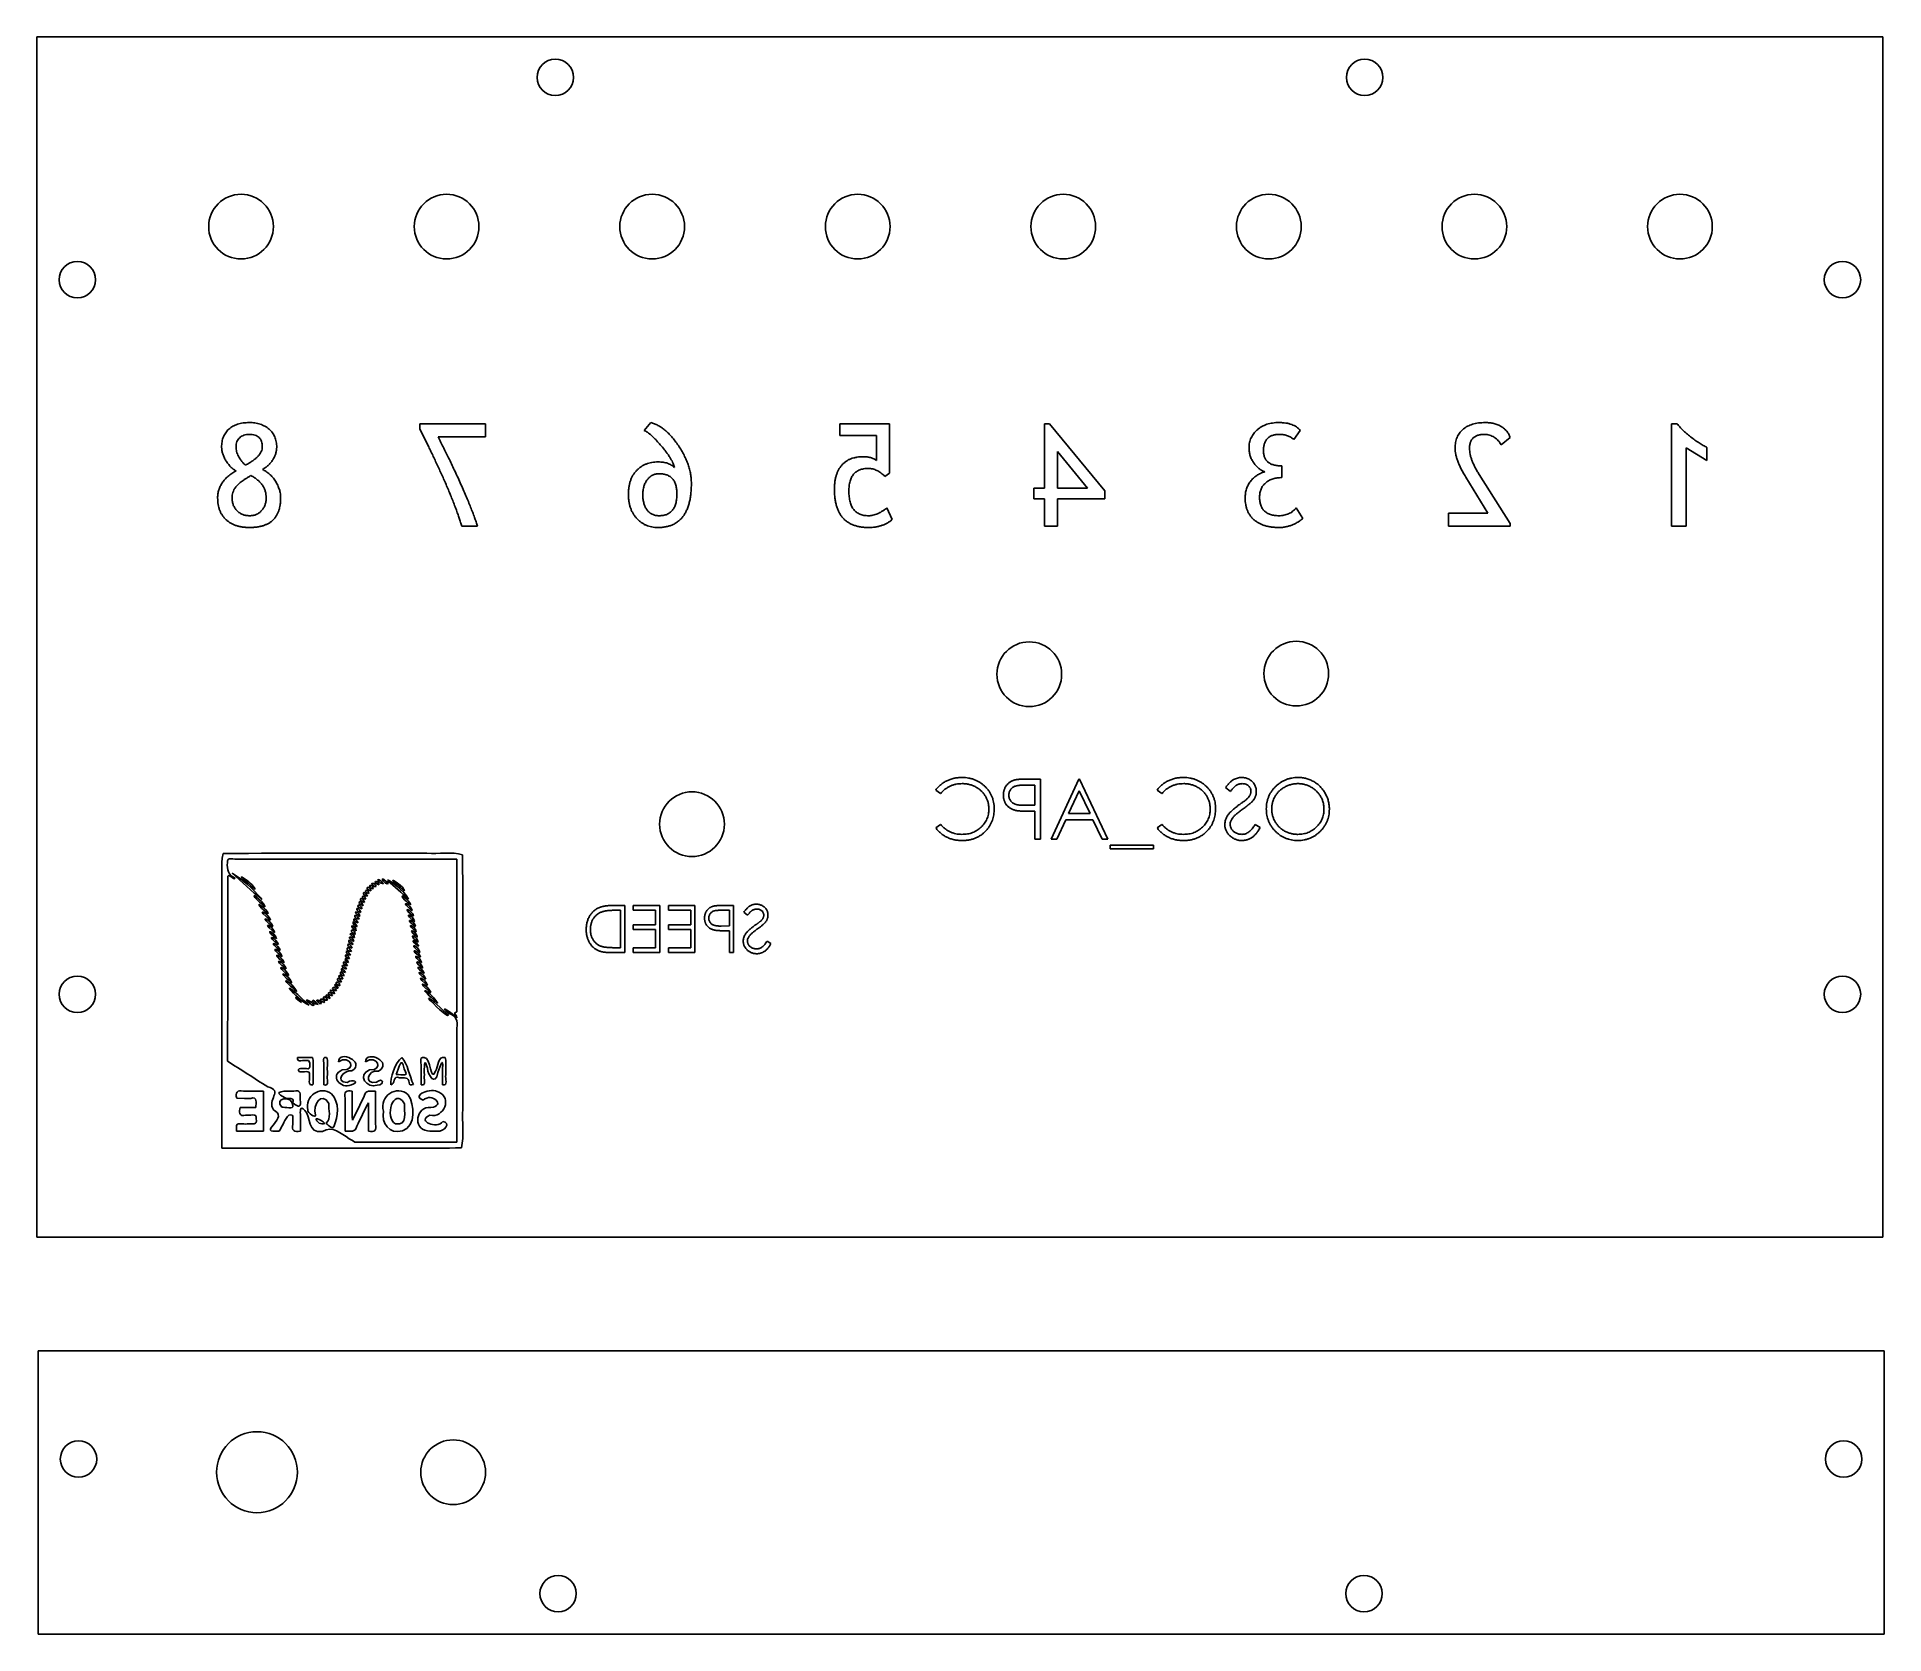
# Model space of a CAD drawing. Header units: millimetres. Extents: x 475 to 703, y 573 to 771.
import ezdxf

# ---------------------------------------------------------------- set-up
doc = ezdxf.new("R2010")
doc.units = ezdxf.units.MM

msp = doc.modelspace()

# ---------------------------------------------------------------- linework, layer by layer
at = {"color": 7, "linetype": 'Continuous', "lineweight": 25}
for p, q in [((475.05, 622.51), (475.05, 770.81)), ((475.05, 770.81), (703.15, 770.81)), ((703.15, 770.81), (703.15, 622.51)), ((530.46, 723), (522.35, 723)), ((522.35, 723), (522.35, 722.33)), ((522.35, 722.33), (523.46, 720.14)), ((524.62, 721.38), (530.46, 721.38)), ((530.46, 721.38), (530.46, 723)), ((550.9, 723.16), (550.08, 722.19)), ((580.4, 723), (574.24, 723)), ((574.24, 723), (574.24, 721.54)), ((574.24, 721.54), (578.78, 721.54)), ((578.78, 721.54), (578.78, 718.47)), ((580.4, 716.91), (580.4, 723)), ((600.18, 723), (599.53, 723)), ((599.53, 723), (599.53, 715.05)), ((606.99, 714.74), (600.18, 723)), ((630.34, 721.05), (631.15, 722.19)), ((655.96, 720.4), (657.09, 721.31)), ((677.72, 723), (677.04, 723)), ((677.04, 723), (677.04, 710.35)), ((601.15, 719.59), (604.88, 715.05)), ((601.15, 715.05), (601.15, 719.59)), ((678.82, 720.04), (681.41, 718.46)), ((678.82, 710.35), (678.82, 720.04)), ((681.41, 718.46), (681.41, 720.08)), ((579.82, 716.51), (580.4, 716.91)), ((628.88, 717.81), (628.8, 717.81)), ((628.88, 716.35), (628.88, 717.81)), ((657.09, 710.69), (653.27, 716.73)), ((599.53, 715.05), (598.24, 715.05)), ((598.24, 715.05), (598.24, 713.75)), ((604.88, 715.05), (601.15, 715.05)), ((606.99, 713.75), (606.99, 714.74)), ((628.74, 716.35), (628.88, 716.35)), ((651.6, 716.43), (654.34, 711.97)), ((580.72, 711.16), (580.08, 712.62)), ((598.24, 713.75), (599.53, 713.75)), ((599.53, 713.75), (599.53, 710.35)), ((601.15, 710.35), (601.15, 713.75)), ((601.15, 713.75), (606.99, 713.75)), ((631.47, 711.32), (630.66, 712.62)), ((527.54, 710.35), (529.49, 710.35)), ((599.53, 710.35), (601.15, 710.35)), ((654.34, 711.97), (649.47, 711.97)), ((649.47, 711.97), (649.47, 710.35)), ((649.47, 710.35), (657.09, 710.35)), ((657.09, 710.35), (657.09, 710.69)), ((677.04, 710.35), (678.82, 710.35)), ((597.02, 678.35), (598.37, 678.35)), ((599.04, 679.11), (597.58, 679.11)), ((598.37, 678.35), (598.37, 675.88)), ((599.04, 671.7), (599.04, 679.11)), ((603.78, 679.11), (600.37, 671.7)), ((603.88, 679.11), (603.78, 679.11)), ((607.39, 671.7), (603.88, 679.11)), ((621.93, 678.05), (622.53, 677.59)), ((586.12, 677.75), (586.7, 677.31)), ((598.37, 675.88), (597.07, 675.87)), ((602.53, 674.84), (603.84, 677.67)), ((603.84, 677.67), (605.18, 674.84)), ((613.47, 677.75), (614.05, 677.31)), ((586.7, 673.51), (586.12, 673.07)), ((597.84, 675.12), (598.37, 675.12)), ((598.37, 675.12), (598.37, 671.7)), ((601.09, 671.7), (602.18, 674.08)), ((602.18, 674.08), (605.54, 674.08)), ((605.18, 674.84), (602.53, 674.84)), ((605.54, 674.08), (606.67, 671.7)), ((614.05, 673.51), (613.47, 673.07)), ((626.2, 673.13), (625.57, 673.51)), ((598.37, 671.7), (599.04, 671.7)), ((600.37, 671.7), (601.09, 671.7)), ((606.67, 671.7), (607.39, 671.7)), ((526.95, 669.22), (499.93, 669.22)), ((607.68, 670.94), (607.68, 670.47)), ((613, 670.94), (607.68, 670.94)), ((607.68, 670.47), (613, 670.47)), ((613, 670.47), (613, 670.94)), ((502.83, 664.22), (502.74, 664.39)), ((516.52, 665.54), (516.59, 665.59)), ((516.84, 665.81), (516.93, 665.85)), ((518.48, 666.2), (518.22, 666.45)), ((520.97, 664.28), (520.94, 664.36)), ((521.19, 662.47), (521.46, 662.24)), ((521.46, 662.24), (521.58, 662.17)), ((547.7, 663.49), (546.52, 663.49)), ((546.76, 662.9), (547.17, 662.9)), ((547.17, 662.9), (547.17, 658.27)), ((547.7, 657.67), (547.7, 663.49)), ((548.74, 663.49), (548.74, 662.9)), ((552.02, 663.49), (548.74, 663.49)), ((548.74, 662.9), (551.5, 662.9)), ((551.5, 662.9), (551.5, 661.11)), ((552.02, 657.67), (552.02, 663.49)), ((553.07, 663.49), (553.07, 662.9)), ((556.35, 663.49), (553.07, 663.49)), ((553.07, 662.9), (555.83, 662.9)), ((555.83, 662.9), (555.83, 661.11)), ((556.35, 657.67), (556.35, 663.49)), ((559.54, 662.9), (560.61, 662.9)), ((561.13, 663.49), (559.99, 663.49)), ((560.61, 662.9), (560.61, 660.96)), ((561.13, 657.67), (561.13, 663.49)), ((562.4, 662.66), (562.87, 662.3)), ((504.1, 660.38), (504.33, 660.2)), ((504.28, 659.68), (504.55, 659.46)), ((504.33, 660.2), (504.43, 660.13)), ((551.5, 661.11), (548.74, 661.11)), ((548.74, 661.11), (548.74, 660.51)), ((548.74, 660.51), (551.5, 660.51)), ((551.5, 660.51), (551.5, 658.27)), ((555.83, 661.11), (553.07, 661.11)), ((553.07, 661.11), (553.07, 660.51)), ((553.07, 660.51), (555.83, 660.51)), ((555.83, 660.51), (555.83, 658.27)), ((560.61, 660.96), (559.59, 660.94)), ((560.19, 660.36), (560.61, 660.36)), ((560.61, 660.36), (560.61, 657.67)), ((504.55, 659.46), (504.67, 659.38)), ((521.94, 659.12), (522.14, 658.96)), ((522.14, 658.96), (522.13, 659.11)), ((545.89, 657.67), (547.7, 657.67)), ((547.17, 658.27), (546.5, 658.27)), ((551.5, 658.27), (548.74, 658.27)), ((548.74, 658.27), (548.74, 657.67)), ((548.74, 657.67), (552.02, 657.67)), ((555.83, 658.27), (553.07, 658.27)), ((553.07, 658.27), (553.07, 657.67)), ((553.07, 657.67), (556.35, 657.67)), ((560.61, 657.67), (561.13, 657.67)), ((565.75, 658.8), (565.26, 659.09)), ((513.55, 656.43), (513.55, 656.45)), ((512.42, 653.56), (512.48, 653.6)), ((507.6, 651.57), (507.74, 651.5)), ((510.06, 651.34), (510.19, 651.36)), ((510.5, 651.49), (510.58, 651.53)), ((526.95, 634.24), (526.95, 648.33)), ((509.09, 644.7), (507.25, 644.7)), ((510.49, 643.39), (510.49, 641.33)), ((510.94, 642.55), (510.94, 643.02)), ((522.51, 643.39), (522.51, 641.33)), ((525.57, 642.55), (525.57, 643.02)), ((503.05, 640.54), (500.56, 640.54)), ((503.05, 635.61), (503.05, 640.54)), ((507.56, 639.51), (507.56, 639.56)), ((513.14, 639.69), (513.14, 635.61)), ((516.9, 636.46), (516.9, 640.54)), ((499.71, 635.61), (503.05, 635.61)), ((703.15, 622.51), (475.05, 622.51)), ((703.29, 608.46), (475.19, 608.46)), ((475.19, 573.46), (475.19, 608.46)), ((703.29, 573.46), (703.29, 608.46)), ((703.29, 573.46), (475.19, 573.46))]:
    msp.add_line(p, q, dxfattribs=at)
at = {"color": 7, "linetype": 'Continuous', "lineweight": 25, "flags": 128}
for points in [[(498.63, 666.93), (498.62, 654.22), (498.61, 644.23)], [(525.16, 643.33), (525.16, 642.21), (525.16, 641.33)], [(499.73, 639.66), (500.7, 639.65), (501.46, 639.65)], [(502.1, 638.52), (501.03, 638.51), (500.18, 638.51)], [(507.6, 635.61), (507.6, 636.65), (507.61, 637.47)], [(499.72, 636.05), (499.71, 635.81), (499.71, 635.61)], [(513.64, 634.67), (514.03, 634.43), (514.33, 634.24)], [(514.33, 634.24), (521.4, 634.24), (526.95, 634.24)]]:
    msp.add_lwpolyline(points, dxfattribs=at)
at = {"color": 7, "linetype": 'Continuous', "lineweight": 25}
for centre, radius in [((539.1, 765.81), 2.25), ((639.1, 765.81), 2.25), ((500.27, 747.37), 4), ((525.67, 747.37), 4), ((551.07, 747.37), 4), ((576.47, 747.37), 4), ((601.87, 747.37), 4), ((627.27, 747.37), 4), ((652.67, 747.37), 4), ((678.07, 747.37), 4), ((480.05, 740.81), 2.25), ((698.15, 740.81), 2.25), ((630.66, 692.14), 4), ((597.67, 692.06), 4), ((555.99, 673.53), 4), ((480.05, 652.51), 2.25), ((698.15, 652.51), 2.25), ((502.24, 593.46), 5), ((480.19, 595.09), 2.25), ((526.48, 593.46), 4), ((698.29, 595.09), 2.25), ((539.45, 578.46), 2.25), ((639.02, 578.46), 2.25)]:
    msp.add_circle(centre, radius, dxfattribs=at)
for points, knots in [([(501.28, 723.16), (501.15, 723.16), (500.89, 723.15), (500.52, 723.11), (500.17, 723.05), (499.84, 722.96), (499.54, 722.84), (499.25, 722.71), (499, 722.54), (498.76, 722.35), (498.55, 722.14), (498.37, 721.9), (498.21, 721.65), (498.08, 721.38), (497.99, 721.09), (497.92, 720.78), (497.88, 720.46), (497.87, 720.24), (497.87, 720.12)], [0, 0, 0, 0, 0.076405, 0.148252, 0.216906, 0.282337, 0.344792, 0.405433, 0.464496, 0.522981, 0.580788, 0.637677, 0.694184, 0.751557, 0.810381, 0.870702, 0.933849, 1, 1, 1, 1]), ([(499.65, 720.16), (499.66, 720.27), (499.67, 720.49), (499.75, 720.8), (499.9, 721.06), (500.1, 721.29), (500.34, 721.47), (500.62, 721.61), (500.94, 721.69), (501.16, 721.7), (501.27, 721.7)], [0, 0, 0, 0, 0.133438, 0.256873, 0.37498, 0.494199, 0.615088, 0.735842, 0.863628, 1, 1, 1, 1]), ([(501.27, 721.7), (501.4, 721.7), (501.64, 721.69), (501.98, 721.62), (502.26, 721.5), (502.5, 721.32), (502.68, 721.09), (502.81, 720.82), (502.88, 720.5), (502.89, 720.27), (502.89, 720.14)], [0, 0, 0, 0, 0.147909, 0.278746, 0.396827, 0.507218, 0.617082, 0.731504, 0.857981, 1, 1, 1, 1]), ([(504.68, 720.13), (504.68, 720.24), (504.67, 720.46), (504.63, 720.79), (504.55, 721.1), (504.45, 721.38), (504.31, 721.65), (504.15, 721.9), (503.96, 722.14), (503.73, 722.35), (503.49, 722.54), (503.22, 722.71), (502.94, 722.84), (502.64, 722.96), (502.32, 723.05), (501.99, 723.11), (501.64, 723.15), (501.4, 723.16), (501.28, 723.16)], [0, 0, 0, 0, 0.066244, 0.130013, 0.191101, 0.250467, 0.308333, 0.366552, 0.425106, 0.485186, 0.54574, 0.606572, 0.667751, 0.730298, 0.79393, 0.859793, 0.928347, 1, 1, 1, 1]), ([(529.49, 710.35), (529.43, 710.53), (529.31, 710.89), (529.11, 711.46), (528.89, 712.07), (528.63, 712.71), (528.35, 713.4), (528.05, 714.13), (527.71, 714.9), (527.36, 715.7), (526.99, 716.51), (526.63, 717.29), (526.28, 718.05), (525.93, 718.77), (525.59, 719.47), (525.26, 720.13), (524.94, 720.76), (524.73, 721.17), (524.62, 721.38)], [0, 0, 0, 0, 0.045961, 0.09558, 0.149342, 0.207066, 0.268689, 0.334299, 0.403907, 0.477437, 0.551693, 0.623587, 0.692738, 0.759343, 0.823312, 0.884741, 0.943635, 1, 1, 1, 1]), ([(550.08, 722.19), (550.15, 722.16), (550.29, 722.09), (550.51, 721.95), (550.75, 721.77), (551.01, 721.54), (551.29, 721.27), (551.59, 720.96), (551.91, 720.6), (552.25, 720.22), (552.58, 719.82), (552.87, 719.43), (553.13, 719.08), (553.34, 718.74), (553.52, 718.43), (553.66, 718.13), (553.76, 717.87), (553.8, 717.69), (553.82, 717.61)], [0, 0, 0, 0, 0.0363217, 0.0792709, 0.1291691, 0.1864406, 0.2510149, 0.3230195, 0.4028291, 0.4902198, 0.5778129, 0.6582587, 0.7315727, 0.7979809, 0.8578898, 0.911342, 0.9584672, 1, 1, 1, 1]), ([(555.92, 715.65), (555.91, 715.85), (555.9, 716.23), (555.82, 716.8), (555.7, 717.39), (555.52, 717.97), (555.29, 718.55), (555.01, 719.14), (554.69, 719.73), (554.32, 720.31), (553.92, 720.87), (553.51, 721.38), (553.09, 721.83), (552.67, 722.22), (552.24, 722.55), (551.8, 722.81), (551.36, 723.02), (551.05, 723.11), (550.9, 723.16)], [0, 0, 0, 0, 0.059849, 0.120694, 0.182665, 0.246297, 0.311832, 0.379947, 0.45059, 0.524531, 0.597465, 0.665859, 0.729785, 0.789791, 0.846288, 0.899838, 0.95084, 1, 1, 1, 1]), ([(628.51, 723.16), (628.38, 723.16), (628.12, 723.15), (627.74, 723.11), (627.38, 723.04), (627.03, 722.95), (626.71, 722.82), (626.4, 722.67), (626.12, 722.49), (625.85, 722.28), (625.61, 722.06), (625.4, 721.81), (625.23, 721.55), (625.08, 721.28), (624.96, 720.98), (624.88, 720.68), (624.83, 720.35), (624.83, 720.13), (624.83, 720.02)], [0, 0, 0, 0, 0.073377, 0.143895, 0.211417, 0.27693, 0.340518, 0.403191, 0.464888, 0.527122, 0.588252, 0.647533, 0.705059, 0.762736, 0.819818, 0.878284, 0.937808, 1, 1, 1, 1]), ([(626.61, 719.71), (626.61, 719.79), (626.61, 719.95), (626.64, 720.17), (626.68, 720.38), (626.73, 720.58), (626.8, 720.76), (626.89, 720.92), (626.99, 721.07), (627.11, 721.21), (627.24, 721.32), (627.39, 721.43), (627.56, 721.51), (627.74, 721.58), (627.93, 721.63), (628.14, 721.67), (628.37, 721.7), (628.53, 721.7), (628.61, 721.7)], [0, 0, 0, 0, 0.074426, 0.144472, 0.210661, 0.272402, 0.332166, 0.388913, 0.444729, 0.499093, 0.554045, 0.609215, 0.666297, 0.72606, 0.788556, 0.854745, 0.924791, 1, 1, 1, 1]), ([(631.15, 722.19), (631.08, 722.26), (630.94, 722.42), (630.69, 722.62), (630.41, 722.79), (630.09, 722.92), (629.74, 723.03), (629.36, 723.11), (628.95, 723.15), (628.66, 723.16), (628.51, 723.16)], [0, 0, 0, 0, 0.10783, 0.216249, 0.328734, 0.44654, 0.570522, 0.703766, 0.846608, 1, 1, 1, 1]), ([(628.61, 721.7), (628.7, 721.7), (628.87, 721.69), (629.12, 721.66), (629.36, 721.61), (629.58, 721.54), (629.8, 721.45), (629.99, 721.34), (630.18, 721.21), (630.28, 721.1), (630.34, 721.05)], [0, 0, 0, 0, 0.1402061, 0.2732714, 0.4002011, 0.5234225, 0.6441405, 0.7624751, 0.8809827, 1, 1, 1, 1]), ([(654, 723.16), (653.86, 723.16), (653.58, 723.15), (653.18, 723.11), (652.8, 723.05), (652.44, 722.96), (652.12, 722.84), (651.81, 722.7), (651.53, 722.53), (651.27, 722.33), (651.03, 722.11), (650.83, 721.87), (650.66, 721.61), (650.52, 721.32), (650.42, 721.02), (650.34, 720.69), (650.29, 720.34), (650.29, 720.1), (650.28, 719.98)], [0, 0, 0, 0, 0.076774, 0.149316, 0.217878, 0.283909, 0.347053, 0.407543, 0.466767, 0.525145, 0.582338, 0.638777, 0.694905, 0.751901, 0.809976, 0.870135, 0.933253, 1, 1, 1, 1]), ([(652.07, 719.96), (652.07, 720.03), (652.07, 720.16), (652.09, 720.36), (652.13, 720.55), (652.18, 720.72), (652.24, 720.88), (652.32, 721.02), (652.42, 721.15), (652.53, 721.27), (652.65, 721.37), (652.79, 721.46), (652.94, 721.53), (653.11, 721.59), (653.29, 721.64), (653.48, 721.67), (653.69, 721.7), (653.83, 721.7), (653.91, 721.7)], [0, 0, 0, 0, 0.072342, 0.140638, 0.205551, 0.266211, 0.32477, 0.380522, 0.435404, 0.49025, 0.544673, 0.600724, 0.659154, 0.719506, 0.783525, 0.851543, 0.923306, 1, 1, 1, 1]), ([(653.91, 721.7), (654.02, 721.7), (654.23, 721.69), (654.54, 721.62), (654.84, 721.5), (655.13, 721.34), (655.4, 721.15), (655.62, 720.92), (655.82, 720.68), (655.91, 720.49), (655.96, 720.4)], [0, 0, 0, 0, 0.1253174, 0.2502454, 0.3758883, 0.5059724, 0.6351454, 0.7586154, 0.8796502, 1, 1, 1, 1]), ([(657.09, 721.31), (657.07, 721.38), (657.02, 721.52), (656.92, 721.72), (656.81, 721.9), (656.68, 722.08), (656.53, 722.24), (656.37, 722.39), (656.19, 722.54), (655.99, 722.66), (655.78, 722.78), (655.56, 722.88), (655.32, 722.97), (655.08, 723.04), (654.82, 723.09), (654.56, 723.13), (654.28, 723.15), (654.09, 723.16), (654, 723.16)], [0, 0, 0, 0, 0.0569668, 0.1133665, 0.1693516, 0.2261021, 0.2823946, 0.3404974, 0.3998927, 0.4611051, 0.523435, 0.5869273, 0.6513506, 0.7170338, 0.7841498, 0.8539133, 0.9257517, 1, 1, 1, 1]), ([(681.41, 720.08), (681.25, 720.16), (680.91, 720.34), (680.42, 720.65), (679.9, 721), (679.38, 721.39), (678.88, 721.8), (678.44, 722.2), (678.04, 722.59), (677.82, 722.87), (677.72, 723)], [0, 0, 0, 0, 0.116413, 0.240218, 0.37211, 0.511774, 0.650378, 0.777463, 0.893828, 1, 1, 1, 1]), ([(497.87, 720.12), (497.87, 719.98), (497.89, 719.7), (498, 719.28), (498.17, 718.85), (498.4, 718.44), (498.67, 718.05), (498.97, 717.7), (499.3, 717.41), (499.53, 717.26), (499.65, 717.19)], [0, 0, 0, 0, 0.116656, 0.237046, 0.363718, 0.499881, 0.635815, 0.763424, 0.883966, 1, 1, 1, 1]), ([(500.81, 717.89), (500.72, 717.98), (500.54, 718.15), (500.31, 718.43), (500.1, 718.71), (499.94, 719), (499.81, 719.29), (499.72, 719.58), (499.66, 719.87), (499.66, 720.06), (499.65, 720.16)], [0, 0, 0, 0, 0.147934, 0.286807, 0.418157, 0.542521, 0.660771, 0.776027, 0.887962, 1, 1, 1, 1]), ([(502.89, 720.14), (502.89, 720.05), (502.87, 719.85), (502.77, 719.56), (502.6, 719.27), (502.37, 718.99), (502.07, 718.71), (501.71, 718.43), (501.29, 718.15), (500.98, 717.98), (500.81, 717.89)], [0, 0, 0, 0, 0.089827, 0.183976, 0.285846, 0.399313, 0.526104, 0.667331, 0.825253, 1, 1, 1, 1]), ([(502.91, 717.35), (503.03, 717.43), (503.28, 717.58), (503.62, 717.86), (503.93, 718.18), (504.19, 718.54), (504.41, 718.92), (504.56, 719.32), (504.66, 719.72), (504.67, 719.99), (504.68, 720.13)], [0, 0, 0, 0, 0.127988, 0.254512, 0.382031, 0.512565, 0.640703, 0.763263, 0.881945, 1, 1, 1, 1]), ([(523.46, 720.14), (523.55, 719.95), (523.74, 719.57), (524.03, 718.97), (524.32, 718.35), (524.73, 717.48), (525.23, 716.37), (525.72, 715.24), (526.09, 714.34), (526.36, 713.69), (526.6, 713.07), (526.83, 712.47), (527.04, 711.89), (527.22, 711.35), (527.39, 710.84), (527.49, 710.51), (527.54, 710.35)], [0, 0, 0, 0, 0.059637, 0.12173, 0.186611, 0.253956, 0.392018, 0.531878, 0.600857, 0.666773, 0.730298, 0.790775, 0.848126, 0.902143, 0.95261, 1, 1, 1, 1]), ([(624.83, 720.02), (624.83, 719.93), (624.83, 719.76), (624.86, 719.51), (624.9, 719.27), (624.97, 719.03), (625.05, 718.8), (625.15, 718.58), (625.27, 718.37), (625.45, 718.1), (625.7, 717.79), (626.03, 717.49), (626.38, 717.24), (626.64, 717.13), (626.77, 717.08)], [0, 0, 0, 0, 0.069017, 0.136292, 0.20233, 0.267441, 0.332253, 0.397332, 0.462412, 0.528231, 0.655579, 0.775196, 0.888648, 1, 1, 1, 1]), ([(628.8, 717.81), (628.71, 717.81), (628.54, 717.81), (628.29, 717.84), (628.06, 717.87), (627.85, 717.92), (627.65, 717.99), (627.47, 718.07), (627.3, 718.17), (627.16, 718.28), (627.03, 718.41), (626.91, 718.55), (626.82, 718.71), (626.74, 718.88), (626.68, 719.07), (626.64, 719.27), (626.61, 719.48), (626.61, 719.63), (626.61, 719.71)], [0, 0, 0, 0, 0.080046, 0.155039, 0.225199, 0.291179, 0.353833, 0.413495, 0.470214, 0.52569, 0.579574, 0.633247, 0.688661, 0.744601, 0.803883, 0.865305, 0.930618, 1, 1, 1, 1]), ([(650.28, 719.98), (650.29, 719.86), (650.3, 719.6), (650.36, 719.21), (650.47, 718.81), (650.61, 718.37), (650.8, 717.92), (651.03, 717.44), (651.29, 716.93), (651.49, 716.6), (651.6, 716.43)], [0, 0, 0, 0, 0.095381, 0.197152, 0.307669, 0.42625, 0.554711, 0.692872, 0.841093, 1, 1, 1, 1]), ([(653.27, 716.73), (653.17, 716.89), (652.99, 717.19), (652.74, 717.64), (652.54, 718.07), (652.36, 718.48), (652.23, 718.87), (652.14, 719.25), (652.08, 719.61), (652.07, 719.84), (652.07, 719.96)], [0, 0, 0, 0, 0.156384, 0.302282, 0.439639, 0.5678917, 0.6866414, 0.7976625, 0.9023491, 1, 1, 1, 1]), ([(499.65, 717.19), (499.56, 717.13), (499.38, 717.03), (499.12, 716.86), (498.88, 716.69), (498.66, 716.5), (498.45, 716.32), (498.27, 716.12), (498.1, 715.93), (497.95, 715.72), (497.81, 715.51), (497.7, 715.29), (497.6, 715.06), (497.52, 714.83), (497.46, 714.59), (497.42, 714.35), (497.38, 714.1), (497.38, 713.93), (497.38, 713.85)], [0, 0, 0, 0, 0.075296, 0.147167, 0.21711, 0.284381, 0.349336, 0.412541, 0.473793, 0.533487, 0.592653, 0.650472, 0.708355, 0.765622, 0.822988, 0.881064, 0.939809, 1, 1, 1, 1]), ([(505.16, 713.84), (505.16, 713.93), (505.16, 714.11), (505.13, 714.37), (505.08, 714.63), (505.01, 714.89), (504.91, 715.15), (504.8, 715.41), (504.67, 715.67), (504.52, 715.92), (504.35, 716.17), (504.18, 716.39), (503.99, 716.6), (503.79, 716.79), (503.58, 716.96), (503.37, 717.11), (503.15, 717.25), (502.99, 717.32), (502.91, 717.35)], [0, 0, 0, 0, 0.060008, 0.12037, 0.180866, 0.242408, 0.304774, 0.368823, 0.434322, 0.502057, 0.569703, 0.635443, 0.699128, 0.760702, 0.821757, 0.881745, 0.94068, 1, 1, 1, 1]), ([(551.82, 718.29), (551.69, 718.29), (551.42, 718.28), (551.03, 718.24), (550.66, 718.15), (550.32, 718.04), (549.99, 717.89), (549.69, 717.7), (549.4, 717.48), (549.14, 717.23), (548.9, 716.95), (548.69, 716.65), (548.52, 716.32), (548.38, 715.96), (548.27, 715.58), (548.19, 715.17), (548.14, 714.74), (548.14, 714.44), (548.13, 714.29)], [0, 0, 0, 0, 0.06635, 0.129828, 0.190654, 0.250155, 0.308185, 0.366016, 0.423578, 0.482696, 0.54227, 0.601879, 0.662284, 0.724366, 0.788727, 0.855828, 0.925848, 1, 1, 1, 1]), ([(549.92, 714.21), (549.92, 714.3), (549.92, 714.49), (549.95, 714.77), (549.99, 715.03), (550.06, 715.28), (550.13, 715.51), (550.23, 715.73), (550.34, 715.94), (550.48, 716.12), (550.63, 716.29), (550.78, 716.43), (550.95, 716.56), (551.13, 716.66), (551.32, 716.74), (551.52, 716.79), (551.73, 716.83), (551.87, 716.83), (551.95, 716.84)], [0, 0, 0, 0, 0.078297, 0.153538, 0.22459, 0.292766, 0.358842, 0.422493, 0.484965, 0.546364, 0.606165, 0.663949, 0.719493, 0.774366, 0.828972, 0.884786, 0.941404, 1, 1, 1, 1]), ([(553.82, 717.61), (553.76, 717.67), (553.63, 717.78), (553.43, 717.91), (553.2, 718.03), (552.96, 718.13), (552.7, 718.2), (552.42, 718.26), (552.13, 718.29), (551.93, 718.29), (551.82, 718.29)], [0, 0, 0, 0, 0.113931, 0.228709, 0.345664, 0.465612, 0.589926, 0.720057, 0.85573, 1, 1, 1, 1]), ([(551.95, 716.84), (552.03, 716.83), (552.21, 716.83), (552.45, 716.8), (552.68, 716.75), (552.9, 716.69), (553.1, 716.6), (553.28, 716.49), (553.44, 716.36), (553.59, 716.21), (553.72, 716.05), (553.83, 715.86), (553.92, 715.66), (554, 715.43), (554.06, 715.19), (554.1, 714.92), (554.13, 714.64), (554.13, 714.45), (554.13, 714.35)], [0, 0, 0, 0, 0.070094, 0.135216, 0.197369, 0.256664, 0.313087, 0.368116, 0.422294, 0.476541, 0.531655, 0.588514, 0.647918, 0.709938, 0.775949, 0.846246, 0.920592, 1, 1, 1, 1]), ([(577.17, 718.94), (577.03, 718.94), (576.76, 718.94), (576.36, 718.88), (575.98, 718.8), (575.63, 718.69), (575.31, 718.54), (575.01, 718.36), (574.75, 718.14), (574.5, 717.9), (574.29, 717.62), (574.1, 717.32), (573.94, 716.98), (573.81, 716.62), (573.71, 716.24), (573.64, 715.82), (573.6, 715.38), (573.59, 715.07), (573.59, 714.92)], [0, 0, 0, 0, 0.0689749, 0.1343015, 0.1963978, 0.2555259, 0.3133266, 0.3694631, 0.4249647, 0.4812951, 0.5383482, 0.5961887, 0.6560101, 0.7178989, 0.7831732, 0.8514381, 0.9235998, 1, 1, 1, 1]), ([(575.37, 714.67), (575.37, 714.78), (575.38, 715), (575.41, 715.32), (575.45, 715.62), (575.52, 715.9), (575.6, 716.15), (575.7, 716.38), (575.82, 716.59), (575.96, 716.78), (576.12, 716.95), (576.3, 717.09), (576.5, 717.22), (576.71, 717.31), (576.95, 717.39), (577.2, 717.45), (577.47, 717.48), (577.66, 717.48), (577.75, 717.48)], [0, 0, 0, 0, 0.081052, 0.156358, 0.227992, 0.294657, 0.357853, 0.417507, 0.474529, 0.529861, 0.583768, 0.637943, 0.692396, 0.748519, 0.806592, 0.867454, 0.931544, 1, 1, 1, 1]), ([(578.78, 718.47), (578.67, 718.54), (578.44, 718.69), (578.06, 718.84), (577.63, 718.93), (577.33, 718.94), (577.17, 718.94)], [0, 0, 0, 0, 0.231843, 0.473205, 0.725477, 1, 1, 1, 1]), ([(577.75, 717.48), (577.85, 717.48), (578.04, 717.48), (578.32, 717.43), (578.59, 717.35), (578.85, 717.24), (579.1, 717.11), (579.35, 716.94), (579.59, 716.74), (579.74, 716.59), (579.82, 716.51)], [0, 0, 0, 0, 0.121034, 0.240251, 0.35913, 0.479165, 0.601805, 0.729305, 0.861116, 1, 1, 1, 1]), ([(626.77, 717.08), (626.68, 717.05), (626.5, 716.99), (626.24, 716.88), (626, 716.75), (625.77, 716.61), (625.56, 716.45), (625.35, 716.28), (625.17, 716.09), (625, 715.89), (624.84, 715.67), (624.71, 715.44), (624.6, 715.2), (624.5, 714.95), (624.43, 714.69), (624.38, 714.41), (624.35, 714.13), (624.34, 713.94), (624.34, 713.84)], [0, 0, 0, 0, 0.065965, 0.130501, 0.193383, 0.254659, 0.316125, 0.37668, 0.437069, 0.498066, 0.558847, 0.619525, 0.680347, 0.741203, 0.803213, 0.867131, 0.93257, 1, 1, 1, 1]), ([(499.17, 713.85), (499.17, 713.96), (499.18, 714.19), (499.26, 714.52), (499.39, 714.85), (499.55, 715.11), (499.71, 715.32), (499.86, 715.48), (500.05, 715.66), (500.28, 715.83), (500.53, 716.02), (500.83, 716.21), (501.15, 716.41), (501.38, 716.54), (501.5, 716.61)], [0, 0, 0, 0, 0.089745, 0.178992, 0.269724, 0.364212, 0.416194, 0.475291, 0.542408, 0.616955, 0.699964, 0.791349, 0.89129, 1, 1, 1, 1]), ([(501.5, 716.61), (501.65, 716.52), (501.94, 716.36), (502.32, 716.07), (502.65, 715.76), (502.92, 715.42), (503.13, 715.06), (503.28, 714.67), (503.36, 714.27), (503.38, 713.99), (503.38, 713.85)], [0, 0, 0, 0, 0.146135, 0.281612, 0.409261, 0.5301, 0.647029, 0.762673, 0.878888, 1, 1, 1, 1]), ([(551.77, 710.19), (551.94, 710.19), (552.26, 710.2), (552.74, 710.27), (553.18, 710.37), (553.58, 710.52), (553.96, 710.71), (554.3, 710.95), (554.61, 711.23), (554.89, 711.55), (555.13, 711.92), (555.34, 712.33), (555.52, 712.78), (555.67, 713.27), (555.78, 713.81), (555.86, 714.39), (555.91, 715.01), (555.91, 715.43), (555.92, 715.65)], [0, 0, 0, 0, 0.064142, 0.124612, 0.182236, 0.237435, 0.290999, 0.343612, 0.396543, 0.450715, 0.506465, 0.564809, 0.626419, 0.69196, 0.761726, 0.835929, 0.915496, 1, 1, 1, 1]), ([(573.59, 714.92), (573.59, 714.73), (573.6, 714.36), (573.65, 713.82), (573.73, 713.32), (573.84, 712.86), (573.99, 712.43), (574.17, 712.04), (574.39, 711.68), (574.64, 711.37), (574.92, 711.08), (575.23, 710.85), (575.58, 710.64), (575.96, 710.48), (576.38, 710.35), (576.82, 710.25), (577.3, 710.2), (577.63, 710.19), (577.81, 710.19)], [0, 0, 0, 0, 0.078862, 0.153142, 0.222416, 0.288237, 0.350234, 0.409218, 0.465573, 0.520705, 0.574969, 0.629247, 0.684464, 0.741489, 0.800733, 0.863468, 0.929495, 1, 1, 1, 1]), ([(577.81, 711.65), (577.71, 711.65), (577.52, 711.65), (577.24, 711.69), (576.98, 711.75), (576.74, 711.83), (576.52, 711.94), (576.32, 712.07), (576.14, 712.22), (575.98, 712.4), (575.83, 712.6), (575.71, 712.83), (575.61, 713.08), (575.52, 713.35), (575.46, 713.65), (575.41, 713.97), (575.38, 714.31), (575.38, 714.55), (575.37, 714.67)], [0, 0, 0, 0, 0.0662631, 0.1289808, 0.1886541, 0.2455101, 0.3001309, 0.3537953, 0.4072833, 0.461413, 0.516677, 0.5746589, 0.6352853, 0.6993593, 0.7677605, 0.8399178, 0.917787, 1, 1, 1, 1]), ([(626.12, 713.97), (626.13, 714.05), (626.13, 714.22), (626.17, 714.47), (626.22, 714.7), (626.3, 714.93), (626.4, 715.14), (626.52, 715.34), (626.67, 715.52), (626.84, 715.69), (627.02, 715.85), (627.23, 715.98), (627.44, 716.09), (627.67, 716.19), (627.92, 716.26), (628.18, 716.31), (628.45, 716.34), (628.64, 716.35), (628.74, 716.35)], [0, 0, 0, 0, 0.065, 0.127407, 0.187641, 0.247052, 0.305148, 0.363467, 0.422339, 0.482681, 0.543257, 0.604364, 0.665606, 0.727569, 0.791857, 0.85817, 0.927364, 1, 1, 1, 1]), ([(497.38, 713.85), (497.38, 713.7), (497.39, 713.43), (497.44, 713.03), (497.52, 712.65), (497.64, 712.3), (497.78, 711.97), (497.97, 711.67), (498.18, 711.39), (498.43, 711.14), (498.71, 710.91), (499.01, 710.72), (499.34, 710.56), (499.69, 710.42), (500.06, 710.31), (500.46, 710.24), (500.89, 710.2), (501.18, 710.19), (501.33, 710.19)], [0, 0, 0, 0, 0.069319, 0.135383, 0.197789, 0.25813, 0.316801, 0.374497, 0.43158, 0.489365, 0.547738, 0.60596, 0.665881, 0.726815, 0.790632, 0.85686, 0.926535, 1, 1, 1, 1]), ([(501.33, 711.65), (501.25, 711.65), (501.1, 711.65), (500.88, 711.68), (500.67, 711.73), (500.47, 711.8), (500.28, 711.88), (500.1, 711.99), (499.93, 712.12), (499.77, 712.26), (499.63, 712.42), (499.51, 712.59), (499.4, 712.78), (499.31, 712.97), (499.25, 713.17), (499.2, 713.39), (499.17, 713.61), (499.17, 713.77), (499.17, 713.85)], [0, 0, 0, 0, 0.066725, 0.130964, 0.193337, 0.253802, 0.314124, 0.373924, 0.435164, 0.496859, 0.558605, 0.620003, 0.680432, 0.741423, 0.803043, 0.866846, 0.931811, 1, 1, 1, 1]), ([(503.38, 713.85), (503.38, 713.77), (503.37, 713.62), (503.35, 713.4), (503.3, 713.19), (503.24, 712.99), (503.16, 712.79), (503.06, 712.61), (502.95, 712.44), (502.81, 712.28), (502.66, 712.13), (502.51, 712), (502.33, 711.89), (502.15, 711.8), (501.96, 711.73), (501.76, 711.68), (501.55, 711.65), (501.4, 711.65), (501.33, 711.65)], [0, 0, 0, 0, 0.068521, 0.133651, 0.197539, 0.26059, 0.321638, 0.383236, 0.444994, 0.507504, 0.569741, 0.630133, 0.690021, 0.749568, 0.809531, 0.870654, 0.934485, 1, 1, 1, 1]), ([(501.33, 710.19), (501.48, 710.19), (501.78, 710.2), (502.22, 710.24), (502.63, 710.31), (503, 710.41), (503.35, 710.54), (503.67, 710.69), (503.95, 710.88), (504.21, 711.1), (504.44, 711.34), (504.63, 711.62), (504.8, 711.92), (504.93, 712.25), (505.04, 712.61), (505.11, 712.99), (505.16, 713.41), (505.16, 713.7), (505.16, 713.84)], [0, 0, 0, 0, 0.076324, 0.148371, 0.21608, 0.279476, 0.340022, 0.398185, 0.453913, 0.508622, 0.563191, 0.618142, 0.674299, 0.732819, 0.794147, 0.85865, 0.927009, 1, 1, 1, 1]), ([(548.13, 714.29), (548.14, 714.14), (548.14, 713.85), (548.19, 713.42), (548.27, 713.01), (548.38, 712.62), (548.53, 712.26), (548.71, 711.92), (548.92, 711.6), (549.16, 711.31), (549.43, 711.05), (549.71, 710.82), (550.02, 710.62), (550.33, 710.46), (550.67, 710.34), (551.02, 710.25), (551.39, 710.2), (551.64, 710.19), (551.77, 710.19)], [0, 0, 0, 0, 0.073362, 0.143462, 0.210673, 0.275855, 0.339037, 0.401311, 0.462775, 0.524798, 0.585967, 0.64541, 0.703224, 0.760884, 0.81874, 0.877383, 0.937734, 1, 1, 1, 1]), ([(551.92, 711.65), (551.85, 711.65), (551.7, 711.65), (551.48, 711.69), (551.28, 711.74), (551.09, 711.82), (550.91, 711.92), (550.74, 712.04), (550.59, 712.18), (550.45, 712.35), (550.32, 712.53), (550.21, 712.73), (550.12, 712.94), (550.05, 713.17), (549.99, 713.41), (549.95, 713.66), (549.92, 713.93), (549.92, 714.11), (549.92, 714.21)], [0, 0, 0, 0, 0.0617153, 0.1212822, 0.1780904, 0.2340475, 0.2895568, 0.3455311, 0.4028941, 0.461878, 0.5226018, 0.5843015, 0.6469736, 0.7120351, 0.7797458, 0.8500128, 0.9230787, 1, 1, 1, 1]), ([(554.13, 714.35), (554.13, 714.24), (554.13, 714.02), (554.1, 713.72), (554.06, 713.43), (554, 713.17), (553.92, 712.92), (553.83, 712.7), (553.71, 712.5), (553.58, 712.32), (553.44, 712.16), (553.27, 712.02), (553.09, 711.91), (552.89, 711.81), (552.67, 711.73), (552.44, 711.69), (552.18, 711.65), (552.01, 711.65), (551.92, 711.65)], [0, 0, 0, 0, 0.081911, 0.159039, 0.230951, 0.298705, 0.362552, 0.422818, 0.480221, 0.535715, 0.589609, 0.643253, 0.69749, 0.752293, 0.809513, 0.869279, 0.932663, 1, 1, 1, 1]), ([(580.08, 712.62), (579.98, 712.54), (579.79, 712.39), (579.5, 712.2), (579.21, 712.02), (578.93, 711.89), (578.64, 711.78), (578.36, 711.7), (578.09, 711.66), (577.9, 711.65), (577.81, 711.65)], [0, 0, 0, 0, 0.147145, 0.287161, 0.419022, 0.545217, 0.664802, 0.77969, 0.891008, 1, 1, 1, 1]), ([(624.34, 713.84), (624.34, 713.7), (624.35, 713.42), (624.4, 713.02), (624.49, 712.64), (624.61, 712.29), (624.77, 711.96), (624.96, 711.66), (625.18, 711.38), (625.44, 711.13), (625.74, 710.91), (626.06, 710.71), (626.4, 710.55), (626.78, 710.42), (627.18, 710.32), (627.61, 710.24), (628.07, 710.2), (628.39, 710.19), (628.55, 710.19)], [0, 0, 0, 0, 0.067297, 0.13064, 0.191417, 0.249895, 0.307178, 0.363137, 0.419457, 0.476347, 0.534303, 0.592853, 0.653542, 0.715949, 0.781667, 0.850757, 0.923119, 1, 1, 1, 1]), ([(628.52, 711.65), (628.43, 711.65), (628.24, 711.65), (627.96, 711.68), (627.71, 711.72), (627.48, 711.79), (627.26, 711.87), (627.06, 711.97), (626.88, 712.09), (626.72, 712.22), (626.58, 712.38), (626.46, 712.55), (626.35, 712.74), (626.27, 712.95), (626.2, 713.18), (626.16, 713.43), (626.13, 713.69), (626.13, 713.87), (626.12, 713.97)], [0, 0, 0, 0, 0.076124, 0.147218, 0.214435, 0.277504, 0.337589, 0.395579, 0.450991, 0.505883, 0.560664, 0.615727, 0.672273, 0.730748, 0.792721, 0.857336, 0.926521, 1, 1, 1, 1]), ([(630.66, 712.62), (630.59, 712.54), (630.45, 712.39), (630.22, 712.19), (629.97, 712.02), (629.71, 711.88), (629.43, 711.78), (629.14, 711.7), (628.84, 711.66), (628.63, 711.65), (628.52, 711.65)], [0, 0, 0, 0, 0.129817, 0.255601, 0.377952, 0.499233, 0.62105, 0.743983, 0.869494, 1, 1, 1, 1]), ([(577.81, 710.19), (577.95, 710.19), (578.23, 710.2), (578.64, 710.24), (579.04, 710.32), (579.41, 710.43), (579.77, 710.56), (580.11, 710.73), (580.43, 710.93), (580.63, 711.08), (580.72, 711.16)], [0, 0, 0, 0, 0.137175, 0.269419, 0.396733, 0.520019, 0.641776, 0.761508, 0.880325, 1, 1, 1, 1]), ([(628.55, 710.19), (628.69, 710.19), (628.97, 710.2), (629.38, 710.27), (629.8, 710.37), (630.2, 710.52), (630.57, 710.69), (630.91, 710.88), (631.22, 711.09), (631.39, 711.25), (631.47, 711.32)], [0, 0, 0, 0, 0.130508, 0.260788, 0.392808, 0.527261, 0.65842, 0.780126, 0.893648, 1, 1, 1, 1]), ([(589.35, 679.3), (589.27, 679.3), (589.1, 679.3), (588.85, 679.28), (588.61, 679.25), (588.37, 679.2), (588.14, 679.15), (587.91, 679.07), (587.7, 678.99), (587.48, 678.9), (587.28, 678.79), (587.09, 678.67), (586.9, 678.54), (586.73, 678.41), (586.56, 678.26), (586.4, 678.1), (586.25, 677.93), (586.16, 677.81), (586.12, 677.75)], [0, 0, 0, 0, 0.068548, 0.135683, 0.201215, 0.265682, 0.329267, 0.392395, 0.45507, 0.517127, 0.57879, 0.63974, 0.700192, 0.759806, 0.819628, 0.879355, 0.939512, 1, 1, 1, 1]), ([(586.7, 677.31), (586.74, 677.36), (586.82, 677.45), (586.96, 677.59), (587.1, 677.72), (587.24, 677.84), (587.39, 677.95), (587.55, 678.05), (587.71, 678.15), (587.94, 678.26), (588.23, 678.37), (588.6, 678.47), (588.99, 678.53), (589.26, 678.54), (589.39, 678.54)], [0, 0, 0, 0, 0.063163, 0.125475, 0.187121, 0.248294, 0.309295, 0.36985, 0.430973, 0.492456, 0.616148, 0.740844, 0.868183, 1, 1, 1, 1]), ([(593.34, 675.45), (593.33, 675.58), (593.33, 675.85), (593.27, 676.23), (593.18, 676.6), (593.06, 676.95), (592.9, 677.29), (592.7, 677.61), (592.47, 677.91), (592.2, 678.19), (591.91, 678.45), (591.6, 678.68), (591.27, 678.87), (590.92, 679.03), (590.55, 679.15), (590.17, 679.24), (589.77, 679.29), (589.49, 679.3), (589.35, 679.3)], [0, 0, 0, 0, 0.0645578, 0.1270135, 0.1879548, 0.2480139, 0.3077477, 0.3682345, 0.4294698, 0.4927434, 0.5562578, 0.6182168, 0.6796555, 0.7412455, 0.8034153, 0.8668155, 0.9323283, 1, 1, 1, 1]), ([(589.39, 678.54), (589.47, 678.54), (589.61, 678.54), (589.83, 678.52), (590.05, 678.49), (590.26, 678.44), (590.47, 678.38), (590.67, 678.31), (590.87, 678.22), (591.06, 678.12), (591.25, 678.01), (591.42, 677.9), (591.59, 677.77), (591.74, 677.63), (591.89, 677.49), (592.02, 677.33), (592.14, 677.17), (592.25, 676.99), (592.35, 676.81), (592.44, 676.63), (592.51, 676.44), (592.57, 676.24), (592.62, 676.04), (592.65, 675.83), (592.67, 675.62), (592.67, 675.47), (592.67, 675.4)], [0, 0, 0, 0, 0.043955, 0.087502, 0.130463, 0.172752, 0.215403, 0.25765, 0.300153, 0.343121, 0.385925, 0.427686, 0.468818, 0.509492, 0.549883, 0.58998, 0.630405, 0.670869, 0.711384, 0.751627, 0.791776, 0.832459, 0.873319, 0.914543, 0.956924, 1, 1, 1, 1]), ([(595.9, 679), (595.84, 678.99), (595.74, 678.96), (595.6, 678.9), (595.46, 678.84), (595.33, 678.76), (595.2, 678.68), (595.08, 678.58), (594.97, 678.47), (594.87, 678.35), (594.78, 678.23), (594.7, 678.09), (594.63, 677.95), (594.57, 677.8), (594.53, 677.64), (594.5, 677.48), (594.48, 677.3), (594.48, 677.19), (594.48, 677.12)], [0, 0, 0, 0, 0.062481, 0.12349, 0.183411, 0.243153, 0.302127, 0.36171, 0.421842, 0.482932, 0.544552, 0.605681, 0.66768, 0.729984, 0.794551, 0.860346, 0.928907, 1, 1, 1, 1]), ([(595.14, 677.12), (595.14, 677.18), (595.15, 677.3), (595.19, 677.47), (595.26, 677.64), (595.35, 677.79), (595.46, 677.93), (595.59, 678.06), (595.74, 678.15), (595.87, 678.22), (596, 678.25), (596.1, 678.28), (596.22, 678.3), (596.35, 678.32), (596.5, 678.34), (596.66, 678.35), (596.83, 678.35), (596.95, 678.35), (597.02, 678.35)], [0, 0, 0, 0, 0.070044, 0.139238, 0.208197, 0.279173, 0.349987, 0.418354, 0.48761, 0.557411, 0.59533, 0.637964, 0.685913, 0.738185, 0.796103, 0.858517, 0.926658, 1, 1, 1, 1]), ([(597.58, 679.11), (597.48, 679.11), (597.29, 679.11), (597.02, 679.11), (596.77, 679.1), (596.54, 679.08), (596.35, 679.07), (596.17, 679.05), (596.02, 679.03), (595.94, 679.01), (595.9, 679)], [0, 0, 0, 0, 0.176956, 0.339055, 0.486318, 0.618781, 0.735619, 0.838742, 0.926457, 1, 1, 1, 1]), ([(616.7, 679.3), (616.62, 679.3), (616.45, 679.3), (616.2, 679.28), (615.96, 679.25), (615.72, 679.2), (615.49, 679.15), (615.27, 679.07), (615.05, 678.99), (614.84, 678.9), (614.64, 678.79), (614.44, 678.67), (614.26, 678.54), (614.08, 678.41), (613.91, 678.26), (613.75, 678.1), (613.61, 677.93), (613.52, 677.81), (613.47, 677.75)], [0, 0, 0, 0, 0.0685475, 0.1356829, 0.201215, 0.2656822, 0.3292668, 0.3923954, 0.4550698, 0.5171269, 0.57879, 0.6397399, 0.7001915, 0.7598062, 0.8196283, 0.8793548, 0.9395116, 1, 1, 1, 1]), ([(614.05, 677.31), (614.1, 677.36), (614.18, 677.45), (614.31, 677.59), (614.45, 677.72), (614.59, 677.84), (614.74, 677.95), (614.9, 678.05), (615.06, 678.15), (615.29, 678.26), (615.59, 678.37), (615.96, 678.47), (616.35, 678.53), (616.61, 678.54), (616.75, 678.54)], [0, 0, 0, 0, 0.0631633, 0.1254749, 0.1871212, 0.2482943, 0.3092949, 0.3698501, 0.4309734, 0.492456, 0.616148, 0.7408437, 0.8681826, 1, 1, 1, 1]), ([(620.69, 675.45), (620.69, 675.58), (620.68, 675.85), (620.63, 676.23), (620.54, 676.6), (620.41, 676.95), (620.25, 677.29), (620.06, 677.61), (619.82, 677.91), (619.56, 678.19), (619.27, 678.45), (618.95, 678.68), (618.62, 678.87), (618.27, 679.03), (617.91, 679.15), (617.52, 679.24), (617.12, 679.29), (616.84, 679.3), (616.7, 679.3)], [0, 0, 0, 0, 0.064558, 0.127014, 0.187955, 0.248014, 0.307748, 0.368235, 0.42947, 0.492743, 0.556258, 0.618217, 0.679655, 0.741246, 0.803415, 0.866815, 0.932328, 1, 1, 1, 1]), ([(616.75, 678.54), (616.82, 678.54), (616.97, 678.54), (617.19, 678.52), (617.4, 678.49), (617.61, 678.44), (617.82, 678.38), (618.02, 678.31), (618.22, 678.22), (618.42, 678.12), (618.6, 678.01), (618.78, 677.9), (618.94, 677.77), (619.1, 677.63), (619.24, 677.49), (619.37, 677.33), (619.49, 677.17), (619.61, 676.99), (619.71, 676.81), (619.79, 676.63), (619.86, 676.44), (619.92, 676.24), (619.97, 676.04), (620, 675.83), (620.02, 675.62), (620.03, 675.47), (620.03, 675.4)], [0, 0, 0, 0, 0.043955, 0.087502, 0.130463, 0.172752, 0.215403, 0.25765, 0.300153, 0.343121, 0.385925, 0.427686, 0.468818, 0.509492, 0.549883, 0.58998, 0.630405, 0.670869, 0.711384, 0.751627, 0.791776, 0.832459, 0.873319, 0.914543, 0.956924, 1, 1, 1, 1]), ([(623.9, 679.3), (623.81, 679.3), (623.64, 679.29), (623.38, 679.24), (623.14, 679.15), (622.94, 679.06), (622.78, 678.96), (622.67, 678.87), (622.55, 678.77), (622.42, 678.65), (622.3, 678.52), (622.18, 678.38), (622.05, 678.22), (621.97, 678.11), (621.93, 678.05)], [0, 0, 0, 0, 0.107233, 0.213252, 0.31883, 0.426794, 0.483646, 0.543604, 0.608308, 0.677127, 0.750686, 0.828713, 0.91219, 1, 1, 1, 1]), ([(622.53, 677.59), (622.56, 677.64), (622.63, 677.73), (622.74, 677.85), (622.84, 677.97), (622.94, 678.07), (623.03, 678.16), (623.12, 678.24), (623.2, 678.3), (623.31, 678.37), (623.45, 678.44), (623.62, 678.5), (623.79, 678.53), (623.91, 678.54), (623.97, 678.54)], [0, 0, 0, 0, 0.0984694, 0.1896291, 0.2741841, 0.3521832, 0.4231989, 0.4885509, 0.5484733, 0.6014402, 0.7011981, 0.7995918, 0.8985451, 1, 1, 1, 1]), ([(625.72, 677.57), (625.72, 677.65), (625.72, 677.81), (625.67, 678.03), (625.6, 678.25), (625.49, 678.45), (625.36, 678.64), (625.21, 678.81), (625.03, 678.95), (624.83, 679.08), (624.61, 679.18), (624.38, 679.25), (624.14, 679.29), (623.98, 679.3), (623.9, 679.3)], [0, 0, 0, 0, 0.0837854, 0.1657799, 0.24628, 0.3274609, 0.408797, 0.4897152, 0.571376, 0.6555233, 0.7410195, 0.8265468, 0.9119889, 1, 1, 1, 1]), ([(623.97, 678.54), (624.05, 678.54), (624.2, 678.53), (624.41, 678.48), (624.6, 678.4), (624.76, 678.28), (624.89, 678.13), (624.99, 677.97), (625.05, 677.79), (625.06, 677.67), (625.06, 677.6)], [0, 0, 0, 0, 0.143073, 0.275903, 0.402371, 0.528414, 0.650356, 0.765895, 0.880774, 1, 1, 1, 1]), ([(630.9, 679.3), (630.76, 679.3), (630.49, 679.29), (630.1, 679.24), (629.72, 679.15), (629.36, 679.03), (629.01, 678.87), (628.69, 678.67), (628.38, 678.44), (628.09, 678.18), (627.82, 677.89), (627.59, 677.59), (627.4, 677.27), (627.24, 676.93), (627.11, 676.57), (627.02, 676.2), (626.97, 675.81), (626.96, 675.54), (626.96, 675.41)], [0, 0, 0, 0, 0.06657, 0.130749, 0.193413, 0.254989, 0.316114, 0.377262, 0.439401, 0.502971, 0.566525, 0.628231, 0.689091, 0.749345, 0.81017, 0.87161, 0.934869, 1, 1, 1, 1]), ([(627.62, 675.41), (627.63, 675.48), (627.63, 675.63), (627.65, 675.84), (627.68, 676.04), (627.73, 676.24), (627.79, 676.44), (627.86, 676.63), (627.95, 676.81), (628.05, 676.99), (628.16, 677.16), (628.28, 677.33), (628.41, 677.48), (628.55, 677.63), (628.71, 677.76), (628.88, 677.89), (629.05, 678.01), (629.24, 678.12), (629.43, 678.22), (629.63, 678.3), (629.83, 678.38), (630.03, 678.44), (630.24, 678.48), (630.44, 678.52), (630.66, 678.54), (630.8, 678.54), (630.87, 678.54)], [0, 0, 0, 0, 0.042915, 0.08513, 0.126473, 0.167453, 0.207976, 0.248249, 0.28875, 0.32967, 0.370537, 0.411129, 0.451819, 0.492406, 0.533486, 0.575263, 0.617441, 0.660672, 0.70394, 0.746868, 0.789079, 0.831104, 0.873238, 0.915166, 0.957381, 1, 1, 1, 1]), ([(630.87, 678.54), (630.94, 678.54), (631.08, 678.54), (631.29, 678.52), (631.49, 678.48), (631.69, 678.44), (631.89, 678.38), (632.09, 678.31), (632.28, 678.22), (632.47, 678.12), (632.66, 678.01), (632.83, 677.89), (633, 677.76), (633.15, 677.62), (633.29, 677.47), (633.43, 677.32), (633.55, 677.15), (633.66, 676.98), (633.76, 676.8), (633.85, 676.61), (633.92, 676.42), (633.98, 676.22), (634.03, 676.02), (634.06, 675.81), (634.08, 675.59), (634.08, 675.45), (634.08, 675.38)], [0, 0, 0, 0, 0.042023, 0.083645, 0.124984, 0.166247, 0.207702, 0.249631, 0.291742, 0.334743, 0.37746, 0.419556, 0.461044, 0.502096, 0.542891, 0.583801, 0.624864, 0.666225, 0.707399, 0.748557, 0.789655, 0.83074, 0.87207, 0.913993, 0.956498, 1, 1, 1, 1]), ([(634.75, 675.37), (634.75, 675.46), (634.74, 675.64), (634.72, 675.9), (634.68, 676.15), (634.62, 676.41), (634.55, 676.65), (634.46, 676.89), (634.35, 677.13), (634.23, 677.36), (634.1, 677.58), (633.95, 677.79), (633.8, 677.99), (633.62, 678.17), (633.44, 678.34), (633.25, 678.5), (633.05, 678.65), (632.83, 678.79), (632.6, 678.91), (632.37, 679.01), (632.14, 679.1), (631.9, 679.18), (631.66, 679.23), (631.41, 679.27), (631.16, 679.3), (630.99, 679.3), (630.9, 679.3)], [0, 0, 0, 0, 0.043209, 0.0858729, 0.12812, 0.170152, 0.2119176, 0.253753, 0.2960064, 0.3384434, 0.3810154, 0.4228205, 0.4640891, 0.5051258, 0.545975, 0.5869852, 0.6283386, 0.6700838, 0.7119916, 0.7530392, 0.7940494, 0.8348855, 0.8754983, 0.9165473, 0.9580038, 1, 1, 1, 1]), ([(594.48, 677.12), (594.48, 677.06), (594.48, 676.94), (594.5, 676.77), (594.53, 676.6), (594.57, 676.45), (594.63, 676.3), (594.7, 676.15), (594.78, 676.02), (594.87, 675.89), (594.97, 675.78), (595.08, 675.67), (595.21, 675.57), (595.34, 675.49), (595.48, 675.41), (595.63, 675.35), (595.79, 675.29), (595.9, 675.26), (595.95, 675.24)], [0, 0, 0, 0, 0.070119, 0.137192, 0.202016, 0.264631, 0.326117, 0.38601, 0.445812, 0.505298, 0.564633, 0.624283, 0.683902, 0.743953, 0.805388, 0.868388, 0.933084, 1, 1, 1, 1]), ([(597.07, 675.87), (597.01, 675.87), (596.89, 675.87), (596.71, 675.87), (596.55, 675.88), (596.4, 675.9), (596.26, 675.92), (596.14, 675.94), (596.02, 675.97), (595.9, 676.01), (595.75, 676.08), (595.59, 676.17), (595.46, 676.3), (595.35, 676.44), (595.26, 676.6), (595.19, 676.76), (595.15, 676.94), (595.14, 677.06), (595.14, 677.12)], [0, 0, 0, 0, 0.072538, 0.140034, 0.202496, 0.260575, 0.313228, 0.361583, 0.404878, 0.444127, 0.5164, 0.586507, 0.655085, 0.724384, 0.793974, 0.861638, 0.930111, 1, 1, 1, 1]), ([(623.58, 675.91), (623.5, 675.85), (623.34, 675.74), (623.12, 675.57), (622.92, 675.4), (622.74, 675.24), (622.57, 675.08), (622.43, 674.93), (622.31, 674.79), (622.17, 674.6), (622.04, 674.37), (621.92, 674.09), (621.84, 673.8), (621.84, 673.61), (621.83, 673.52)], [0, 0, 0, 0, 0.0969723, 0.1877734, 0.2723961, 0.351321, 0.4243348, 0.4919088, 0.5542332, 0.6112677, 0.7163478, 0.8145401, 0.9084955, 1, 1, 1, 1]), ([(624.57, 676.65), (624.56, 676.63), (624.52, 676.6), (624.45, 676.54), (624.35, 676.47), (624.24, 676.39), (624.1, 676.29), (623.95, 676.17), (623.77, 676.05), (623.64, 675.96), (623.58, 675.91)], [0, 0, 0, 0, 0.052594, 0.124952, 0.218094, 0.333502, 0.468789, 0.624938, 0.801683, 1, 1, 1, 1]), ([(624.1, 675.44), (624.17, 675.49), (624.32, 675.6), (624.53, 675.76), (624.72, 675.9), (624.88, 676.03), (625.02, 676.15), (625.14, 676.26), (625.23, 676.35), (625.29, 676.42), (625.31, 676.44)], [0, 0, 0, 0, 0.181535, 0.347082, 0.495568, 0.628357, 0.74552, 0.845831, 0.930782, 1, 1, 1, 1]), ([(625.06, 677.6), (625.06, 677.56), (625.06, 677.48), (625.03, 677.37), (625, 677.25), (624.96, 677.13), (624.89, 677.02), (624.81, 676.9), (624.7, 676.77), (624.62, 676.69), (624.57, 676.65)], [0, 0, 0, 0, 0.107285, 0.214746, 0.322939, 0.434116, 0.553412, 0.686073, 0.834256, 1, 1, 1, 1]), ([(625.31, 676.44), (625.34, 676.49), (625.41, 676.57), (625.49, 676.71), (625.57, 676.85), (625.62, 676.99), (625.67, 677.13), (625.7, 677.27), (625.72, 677.42), (625.72, 677.52), (625.72, 677.57)], [0, 0, 0, 0, 0.133507, 0.262559, 0.388264, 0.512667, 0.633722, 0.755394, 0.877553, 1, 1, 1, 1]), ([(589.35, 672.27), (589.22, 672.28), (588.96, 672.28), (588.59, 672.34), (588.23, 672.44), (587.89, 672.58), (587.57, 672.75), (587.26, 672.96), (586.97, 673.22), (586.79, 673.41), (586.7, 673.51)], [0, 0, 0, 0, 0.128515, 0.252949, 0.374755, 0.49594, 0.617181, 0.740909, 0.867811, 1, 1, 1, 1]), ([(592.67, 675.4), (592.67, 675.29), (592.66, 675.08), (592.62, 674.76), (592.55, 674.46), (592.44, 674.17), (592.31, 673.9), (592.14, 673.64), (591.95, 673.39), (591.73, 673.16), (591.49, 672.96), (591.23, 672.77), (590.95, 672.62), (590.66, 672.49), (590.35, 672.39), (590.03, 672.32), (589.69, 672.28), (589.46, 672.28), (589.35, 672.27)], [0, 0, 0, 0, 0.064323, 0.12629, 0.186726, 0.246146, 0.305576, 0.365429, 0.426326, 0.48884, 0.551725, 0.613919, 0.675484, 0.737334, 0.800229, 0.864502, 0.931041, 1, 1, 1, 1]), ([(592.4, 672.81), (592.47, 672.9), (592.62, 673.08), (592.81, 673.38), (592.98, 673.69), (593.11, 674.02), (593.21, 674.35), (593.28, 674.71), (593.33, 675.07), (593.33, 675.32), (593.34, 675.45)], [0, 0, 0, 0, 0.124329, 0.247156, 0.36878, 0.490734, 0.613614, 0.738958, 0.867311, 1, 1, 1, 1]), ([(595.95, 675.24), (596, 675.23), (596.1, 675.21), (596.27, 675.19), (596.47, 675.17), (596.69, 675.15), (596.94, 675.14), (597.21, 675.13), (597.52, 675.12), (597.73, 675.12), (597.84, 675.12)], [0, 0, 0, 0, 0.075173, 0.164746, 0.268017, 0.385912, 0.517789, 0.663691, 0.824413, 1, 1, 1, 1]), ([(616.7, 672.27), (616.57, 672.28), (616.32, 672.28), (615.94, 672.34), (615.59, 672.44), (615.24, 672.58), (614.92, 672.75), (614.61, 672.96), (614.32, 673.22), (614.14, 673.41), (614.05, 673.51)], [0, 0, 0, 0, 0.1285152, 0.2529486, 0.3747547, 0.4959398, 0.6171806, 0.7409095, 0.8678111, 1, 1, 1, 1]), ([(620.03, 675.4), (620.02, 675.29), (620.02, 675.08), (619.97, 674.76), (619.9, 674.46), (619.79, 674.17), (619.66, 673.9), (619.5, 673.64), (619.31, 673.39), (619.08, 673.16), (618.84, 672.96), (618.58, 672.77), (618.31, 672.62), (618.02, 672.49), (617.71, 672.39), (617.39, 672.32), (617.05, 672.28), (616.82, 672.28), (616.7, 672.27)], [0, 0, 0, 0, 0.064323, 0.12629, 0.186726, 0.246146, 0.305576, 0.365429, 0.426326, 0.48884, 0.551725, 0.613919, 0.675484, 0.737334, 0.800229, 0.864502, 0.931041, 1, 1, 1, 1]), ([(619.75, 672.81), (619.83, 672.9), (619.98, 673.08), (620.17, 673.38), (620.33, 673.69), (620.46, 674.02), (620.56, 674.35), (620.64, 674.71), (620.68, 675.07), (620.69, 675.32), (620.69, 675.45)], [0, 0, 0, 0, 0.124329, 0.247156, 0.36878, 0.490734, 0.613614, 0.738958, 0.867311, 1, 1, 1, 1]), ([(621.83, 673.52), (621.83, 673.45), (621.83, 673.32), (621.87, 673.13), (621.91, 672.94), (621.98, 672.76), (622.07, 672.58), (622.18, 672.42), (622.3, 672.26), (622.45, 672.11), (622.6, 671.97), (622.77, 671.85), (622.95, 671.74), (623.13, 671.66), (623.32, 671.59), (623.52, 671.55), (623.73, 671.52), (623.87, 671.52), (623.95, 671.51)], [0, 0, 0, 0, 0.0614843, 0.1217745, 0.1809196, 0.2402561, 0.3001144, 0.3611459, 0.4235006, 0.4886694, 0.5539541, 0.6175813, 0.6802384, 0.7421874, 0.8046632, 0.868259, 0.9330203, 1, 1, 1, 1]), ([(622.5, 673.53), (622.5, 673.59), (622.5, 673.72), (622.56, 673.9), (622.64, 674.08), (622.72, 674.2), (622.76, 674.26)], [0, 0, 0, 0, 0.234723, 0.477158, 0.728556, 1, 1, 1, 1]), ([(623.95, 672.27), (623.88, 672.28), (623.75, 672.28), (623.56, 672.31), (623.38, 672.37), (623.2, 672.44), (623.04, 672.53), (622.9, 672.64), (622.77, 672.77), (622.67, 672.91), (622.6, 673.06), (622.54, 673.21), (622.5, 673.37), (622.5, 673.47), (622.5, 673.53)], [0, 0, 0, 0, 0.091264, 0.18093, 0.270088, 0.360156, 0.448343, 0.532666, 0.613834, 0.693982, 0.772716, 0.849335, 0.923967, 1, 1, 1, 1]), ([(622.76, 674.26), (622.79, 674.3), (622.86, 674.39), (622.98, 674.52), (623.12, 674.66), (623.28, 674.8), (623.46, 674.95), (623.65, 675.11), (623.87, 675.27), (624.02, 675.38), (624.1, 675.44)], [0, 0, 0, 0, 0.0902792, 0.1895299, 0.2991979, 0.4189259, 0.5483763, 0.6881364, 0.8390835, 1, 1, 1, 1]), ([(625.57, 673.51), (625.52, 673.41), (625.4, 673.22), (625.22, 672.97), (625.02, 672.76), (624.82, 672.58), (624.62, 672.44), (624.4, 672.35), (624.18, 672.28), (624.02, 672.28), (623.95, 672.27)], [0, 0, 0, 0, 0.159004, 0.304646, 0.438547, 0.562322, 0.677433, 0.786897, 0.893611, 1, 1, 1, 1]), ([(626.96, 675.41), (626.96, 675.28), (626.97, 675.01), (627.02, 674.63), (627.11, 674.26), (627.24, 673.9), (627.39, 673.56), (627.59, 673.24), (627.82, 672.93), (628.08, 672.64), (628.37, 672.38), (628.68, 672.15), (629, 671.95), (629.34, 671.79), (629.69, 671.67), (630.06, 671.58), (630.45, 671.52), (630.71, 671.52), (630.84, 671.51)], [0, 0, 0, 0, 0.0652265, 0.128569, 0.1903204, 0.251378, 0.3123875, 0.3737887, 0.4364312, 0.5005668, 0.5646868, 0.6271355, 0.6884554, 0.7492457, 0.8101552, 0.8716709, 0.9347735, 1, 1, 1, 1]), ([(630.87, 672.27), (630.8, 672.27), (630.65, 672.28), (630.43, 672.3), (630.22, 672.33), (630.01, 672.38), (629.81, 672.43), (629.61, 672.5), (629.42, 672.59), (629.22, 672.68), (629.04, 672.79), (628.87, 672.91), (628.71, 673.04), (628.55, 673.17), (628.41, 673.32), (628.28, 673.48), (628.16, 673.64), (628.05, 673.82), (627.95, 674), (627.86, 674.19), (627.79, 674.38), (627.73, 674.57), (627.68, 674.78), (627.65, 674.98), (627.63, 675.2), (627.63, 675.34), (627.62, 675.41)], [0, 0, 0, 0, 0.043633, 0.086538, 0.129177, 0.171436, 0.213416, 0.255266, 0.297369, 0.339941, 0.382347, 0.423953, 0.464871, 0.505572, 0.546003, 0.586568, 0.627065, 0.668271, 0.709549, 0.750428, 0.791096, 0.832027, 0.873136, 0.914611, 0.956956, 1, 1, 1, 1]), ([(630.84, 671.51), (630.98, 671.52), (631.24, 671.52), (631.63, 671.58), (632, 671.67), (632.36, 671.79), (632.7, 671.95), (633.02, 672.14), (633.33, 672.38), (633.62, 672.64), (633.88, 672.92), (634.12, 673.23), (634.31, 673.55), (634.47, 673.89), (634.6, 674.24), (634.68, 674.6), (634.74, 674.98), (634.74, 675.24), (634.75, 675.37)], [0, 0, 0, 0, 0.0658189, 0.1297465, 0.192072, 0.2534594, 0.3145696, 0.3762799, 0.4390257, 0.503267, 0.5674928, 0.6297048, 0.6909996, 0.7514517, 0.8120044, 0.8731497, 0.9356355, 1, 1, 1, 1]), ([(634.08, 675.38), (634.08, 675.27), (634.07, 675.06), (634.03, 674.75), (633.96, 674.46), (633.85, 674.17), (633.72, 673.9), (633.56, 673.64), (633.36, 673.4), (633.14, 673.17), (632.9, 672.96), (632.65, 672.78), (632.38, 672.62), (632.1, 672.49), (631.81, 672.39), (631.51, 672.33), (631.19, 672.28), (630.98, 672.28), (630.87, 672.27)], [0, 0, 0, 0, 0.064504, 0.126899, 0.187747, 0.24815, 0.308586, 0.369583, 0.431827, 0.49618, 0.560668, 0.623504, 0.68526, 0.746537, 0.808327, 0.870486, 0.934317, 1, 1, 1, 1]), ([(586.12, 673.07), (586.17, 673.01), (586.26, 672.89), (586.41, 672.72), (586.57, 672.56), (586.74, 672.41), (586.91, 672.27), (587.1, 672.14), (587.29, 672.02), (587.5, 671.92), (587.71, 671.82), (587.92, 671.74), (588.14, 671.67), (588.37, 671.61), (588.61, 671.57), (588.85, 671.54), (589.09, 671.52), (589.26, 671.51), (589.34, 671.51)], [0, 0, 0, 0, 0.061674, 0.123053, 0.183475, 0.243727, 0.304279, 0.364863, 0.425946, 0.487391, 0.54922, 0.611144, 0.673529, 0.736961, 0.800785, 0.866013, 0.932101, 1, 1, 1, 1]), ([(589.34, 671.51), (589.42, 671.51), (589.58, 671.52), (589.81, 671.53), (590.04, 671.56), (590.26, 671.59), (590.47, 671.64), (590.68, 671.69), (590.88, 671.76), (591.07, 671.84), (591.26, 671.92), (591.44, 672.02), (591.62, 672.13), (591.79, 672.24), (591.95, 672.37), (592.11, 672.5), (592.26, 672.65), (592.35, 672.76), (592.4, 672.81)], [0, 0, 0, 0, 0.0696628, 0.1377496, 0.2039167, 0.2687799, 0.3324137, 0.3947535, 0.45618, 0.5169956, 0.5773959, 0.6371983, 0.6969992, 0.7567562, 0.8165539, 0.876948, 0.9381318, 1, 1, 1, 1]), ([(613.47, 673.07), (613.52, 673.01), (613.61, 672.89), (613.76, 672.72), (613.92, 672.56), (614.09, 672.41), (614.27, 672.27), (614.45, 672.14), (614.65, 672.02), (614.85, 671.92), (615.06, 671.82), (615.28, 671.74), (615.5, 671.67), (615.73, 671.61), (615.96, 671.57), (616.2, 671.54), (616.45, 671.52), (616.61, 671.51), (616.7, 671.51)], [0, 0, 0, 0, 0.061674, 0.123053, 0.183475, 0.243727, 0.304279, 0.364863, 0.425946, 0.487391, 0.54922, 0.611144, 0.673529, 0.736961, 0.800785, 0.866013, 0.932101, 1, 1, 1, 1]), ([(616.7, 671.51), (616.78, 671.51), (616.93, 671.52), (617.17, 671.53), (617.39, 671.56), (617.61, 671.59), (617.83, 671.64), (618.03, 671.69), (618.23, 671.76), (618.43, 671.84), (618.62, 671.92), (618.8, 672.02), (618.97, 672.13), (619.14, 672.24), (619.3, 672.37), (619.46, 672.5), (619.61, 672.65), (619.7, 672.76), (619.75, 672.81)], [0, 0, 0, 0, 0.069663, 0.13775, 0.203917, 0.26878, 0.332414, 0.394754, 0.45618, 0.516996, 0.577396, 0.637198, 0.696999, 0.756756, 0.816554, 0.876948, 0.938132, 1, 1, 1, 1]), ([(623.95, 671.51), (624, 671.51), (624.11, 671.52), (624.28, 671.54), (624.44, 671.56), (624.6, 671.61), (624.75, 671.66), (624.9, 671.72), (625.04, 671.8), (625.18, 671.88), (625.32, 671.99), (625.45, 672.1), (625.59, 672.24), (625.71, 672.39), (625.84, 672.55), (625.96, 672.73), (626.08, 672.92), (626.16, 673.06), (626.2, 673.13)], [0, 0, 0, 0, 0.057208, 0.113696, 0.169178, 0.224159, 0.27872, 0.333794, 0.389241, 0.445822, 0.503704, 0.564294, 0.627975, 0.695038, 0.765373, 0.839611, 0.917538, 1, 1, 1, 1]), ([(544.67, 663.29), (544.61, 663.26), (544.47, 663.21), (544.28, 663.11), (544.1, 663), (543.94, 662.88), (543.78, 662.75), (543.64, 662.6), (543.5, 662.43), (543.38, 662.26), (543.27, 662.07), (543.18, 661.87), (543.1, 661.67), (543.03, 661.45), (542.98, 661.23), (542.95, 661), (542.92, 660.76), (542.92, 660.59), (542.92, 660.51)], [0, 0, 0, 0, 0.061545, 0.121694, 0.181155, 0.239875, 0.298702, 0.357647, 0.417605, 0.478494, 0.540407, 0.602345, 0.665004, 0.728559, 0.793651, 0.860534, 0.929236, 1, 1, 1, 1]), ([(543.44, 660.51), (543.44, 660.58), (543.44, 660.71), (543.47, 660.91), (543.5, 661.1), (543.54, 661.28), (543.6, 661.45), (543.67, 661.62), (543.75, 661.78), (543.85, 661.93), (543.95, 662.07), (544.07, 662.2), (544.19, 662.32), (544.33, 662.43), (544.48, 662.52), (544.63, 662.61), (544.8, 662.68), (544.92, 662.72), (544.98, 662.73)], [0, 0, 0, 0, 0.070151, 0.137813, 0.203226, 0.267174, 0.330024, 0.391794, 0.453084, 0.514334, 0.575, 0.634865, 0.694116, 0.753442, 0.813126, 0.87408, 0.936007, 1, 1, 1, 1]), ([(546.52, 663.49), (546.42, 663.49), (546.22, 663.49), (545.93, 663.48), (545.67, 663.47), (545.43, 663.44), (545.21, 663.42), (545.01, 663.38), (544.83, 663.34), (544.72, 663.3), (544.67, 663.29)], [0, 0, 0, 0, 0.1642892, 0.3174059, 0.4588436, 0.5893665, 0.7078313, 0.81577, 0.9128799, 1, 1, 1, 1]), ([(544.98, 662.73), (545.02, 662.75), (545.13, 662.78), (545.3, 662.81), (545.49, 662.84), (545.7, 662.86), (545.93, 662.88), (546.19, 662.89), (546.47, 662.9), (546.66, 662.9), (546.76, 662.9)], [0, 0, 0, 0, 0.084319, 0.179285, 0.286583, 0.405111, 0.535593, 0.67819, 0.832976, 1, 1, 1, 1]), ([(558.66, 663.41), (558.62, 663.4), (558.54, 663.37), (558.43, 663.33), (558.32, 663.28), (558.21, 663.22), (558.12, 663.15), (558.02, 663.08), (557.94, 662.99), (557.86, 662.9), (557.78, 662.8), (557.72, 662.7), (557.67, 662.58), (557.62, 662.47), (557.59, 662.34), (557.56, 662.21), (557.55, 662.07), (557.55, 661.98), (557.55, 661.93)], [0, 0, 0, 0, 0.062481, 0.12349, 0.183411, 0.243153, 0.302127, 0.36171, 0.421842, 0.482932, 0.544552, 0.605681, 0.66768, 0.729984, 0.794551, 0.860346, 0.928907, 1, 1, 1, 1]), ([(557.55, 661.93), (557.55, 661.89), (557.55, 661.79), (557.56, 661.66), (557.59, 661.52), (557.62, 661.4), (557.67, 661.28), (557.72, 661.17), (557.78, 661.07), (557.85, 660.97), (557.93, 660.88), (558.02, 660.79), (558.12, 660.72), (558.22, 660.65), (558.33, 660.59), (558.45, 660.54), (558.58, 660.49), (558.66, 660.47), (558.71, 660.46)], [0, 0, 0, 0, 0.070119, 0.137192, 0.202016, 0.264631, 0.326117, 0.38601, 0.445812, 0.505298, 0.564633, 0.624283, 0.683902, 0.743953, 0.805388, 0.868388, 0.933084, 1, 1, 1, 1]), ([(558.07, 661.93), (558.07, 661.98), (558.07, 662.07), (558.11, 662.21), (558.16, 662.34), (558.23, 662.46), (558.32, 662.57), (558.42, 662.66), (558.54, 662.74), (558.64, 662.79), (558.74, 662.82), (558.82, 662.84), (558.92, 662.86), (559.02, 662.87), (559.14, 662.88), (559.26, 662.89), (559.4, 662.9), (559.49, 662.9), (559.54, 662.9)], [0, 0, 0, 0, 0.070044, 0.139238, 0.208197, 0.279173, 0.349987, 0.418354, 0.48761, 0.557411, 0.59533, 0.637964, 0.685913, 0.738185, 0.796103, 0.858517, 0.926658, 1, 1, 1, 1]), ([(559.59, 660.94), (559.54, 660.94), (559.44, 660.94), (559.3, 660.95), (559.17, 660.96), (559.05, 660.97), (558.95, 660.99), (558.85, 661), (558.76, 661.03), (558.66, 661.06), (558.55, 661.11), (558.42, 661.19), (558.32, 661.28), (558.23, 661.4), (558.16, 661.52), (558.11, 661.65), (558.07, 661.79), (558.07, 661.88), (558.07, 661.93)], [0, 0, 0, 0, 0.072538, 0.140034, 0.202496, 0.260575, 0.313228, 0.361583, 0.404878, 0.444127, 0.5164, 0.586507, 0.655085, 0.724384, 0.793974, 0.861638, 0.930111, 1, 1, 1, 1]), ([(559.99, 663.49), (559.91, 663.49), (559.76, 663.49), (559.54, 663.49), (559.35, 663.48), (559.17, 663.47), (559.01, 663.46), (558.88, 663.45), (558.76, 663.43), (558.69, 663.41), (558.66, 663.41)], [0, 0, 0, 0, 0.176956, 0.339055, 0.486318, 0.618781, 0.735619, 0.838742, 0.926457, 1, 1, 1, 1]), ([(563.95, 663.64), (563.88, 663.64), (563.74, 663.64), (563.54, 663.6), (563.35, 663.53), (563.19, 663.45), (563.07, 663.37), (562.98, 663.31), (562.88, 663.22), (562.79, 663.13), (562.69, 663.03), (562.59, 662.92), (562.49, 662.79), (562.43, 662.7), (562.4, 662.66)], [0, 0, 0, 0, 0.107233, 0.213252, 0.31883, 0.426794, 0.483646, 0.543604, 0.608308, 0.677127, 0.750686, 0.828713, 0.91219, 1, 1, 1, 1]), ([(562.87, 662.3), (562.9, 662.34), (562.95, 662.41), (563.04, 662.51), (563.11, 662.6), (563.19, 662.68), (563.26, 662.75), (563.33, 662.81), (563.4, 662.86), (563.49, 662.91), (563.59, 662.97), (563.72, 663.01), (563.86, 663.04), (563.96, 663.05), (564.01, 663.05)], [0, 0, 0, 0, 0.098469, 0.189629, 0.274184, 0.352183, 0.423199, 0.488551, 0.548473, 0.60144, 0.701198, 0.799592, 0.898545, 1, 1, 1, 1]), ([(565.38, 662.29), (565.38, 662.35), (565.38, 662.47), (565.34, 662.65), (565.28, 662.82), (565.2, 662.98), (565.1, 663.12), (564.98, 663.26), (564.84, 663.37), (564.68, 663.47), (564.51, 663.55), (564.33, 663.6), (564.14, 663.64), (564.01, 663.64), (563.95, 663.64)], [0, 0, 0, 0, 0.083785, 0.16578, 0.24628, 0.327461, 0.408797, 0.489715, 0.571376, 0.655523, 0.741019, 0.826547, 0.911989, 1, 1, 1, 1]), ([(564.01, 663.05), (564.07, 663.05), (564.18, 663.04), (564.35, 663), (564.49, 662.93), (564.62, 662.84), (564.73, 662.73), (564.8, 662.6), (564.85, 662.46), (564.86, 662.36), (564.86, 662.31)], [0, 0, 0, 0, 0.143073, 0.275903, 0.402371, 0.528414, 0.650356, 0.765895, 0.880774, 1, 1, 1, 1]), ([(564.86, 662.31), (564.86, 662.28), (564.86, 662.22), (564.84, 662.12), (564.82, 662.03), (564.78, 661.94), (564.73, 661.85), (564.66, 661.75), (564.58, 661.66), (564.51, 661.59), (564.48, 661.56)], [0, 0, 0, 0, 0.107285, 0.214746, 0.322939, 0.434116, 0.553412, 0.686073, 0.834256, 1, 1, 1, 1]), ([(565.06, 661.4), (565.08, 661.43), (565.13, 661.5), (565.2, 661.61), (565.26, 661.71), (565.3, 661.82), (565.34, 661.94), (565.36, 662.05), (565.38, 662.17), (565.38, 662.25), (565.38, 662.29)], [0, 0, 0, 0, 0.133507, 0.262559, 0.388264, 0.512667, 0.633722, 0.755394, 0.877553, 1, 1, 1, 1]), ([(542.92, 660.51), (542.92, 660.44), (542.92, 660.3), (542.94, 660.09), (542.97, 659.89), (543.01, 659.69), (543.06, 659.5), (543.12, 659.32), (543.2, 659.14), (543.29, 658.97), (543.38, 658.81), (543.48, 658.66), (543.59, 658.52), (543.71, 658.39), (543.83, 658.28), (543.96, 658.17), (544.1, 658.07), (544.24, 657.99), (544.4, 657.91), (544.57, 657.85), (544.75, 657.79), (544.95, 657.75), (545.17, 657.72), (545.4, 657.69), (545.64, 657.68), (545.81, 657.67), (545.89, 657.67)], [0, 0, 0, 0, 0.046081, 0.090807, 0.134295, 0.177024, 0.218823, 0.260244, 0.30108, 0.341614, 0.381583, 0.42012, 0.458075, 0.494738, 0.531195, 0.566934, 0.602713, 0.638327, 0.674853, 0.713467, 0.754442, 0.797815, 0.843989, 0.893072, 0.944963, 1, 1, 1, 1]), ([(544.84, 658.42), (544.79, 658.44), (544.68, 658.47), (544.53, 658.54), (544.39, 658.62), (544.26, 658.71), (544.13, 658.81), (544.02, 658.92), (543.91, 659.04), (543.81, 659.18), (543.73, 659.32), (543.65, 659.46), (543.58, 659.62), (543.53, 659.78), (543.49, 659.96), (543.46, 660.13), (543.44, 660.32), (543.44, 660.45), (543.44, 660.51)], [0, 0, 0, 0, 0.062415, 0.123338, 0.183125, 0.241783, 0.300579, 0.35968, 0.418882, 0.479531, 0.540851, 0.602303, 0.664463, 0.727806, 0.792895, 0.859672, 0.928464, 1, 1, 1, 1]), ([(558.71, 660.46), (558.74, 660.45), (558.82, 660.43), (558.96, 660.41), (559.11, 660.4), (559.28, 660.38), (559.48, 660.37), (559.7, 660.37), (559.94, 660.36), (560.1, 660.36), (560.19, 660.36)], [0, 0, 0, 0, 0.075173, 0.164746, 0.268017, 0.385912, 0.517789, 0.663691, 0.824413, 1, 1, 1, 1]), ([(563.69, 660.98), (563.63, 660.93), (563.51, 660.84), (563.33, 660.71), (563.18, 660.58), (563.03, 660.45), (562.91, 660.33), (562.79, 660.21), (562.7, 660.1), (562.59, 659.95), (562.48, 659.77), (562.39, 659.55), (562.33, 659.32), (562.33, 659.17), (562.32, 659.1)], [0, 0, 0, 0, 0.096972, 0.187773, 0.272396, 0.351321, 0.424335, 0.491909, 0.554233, 0.611268, 0.716348, 0.81454, 0.908495, 1, 1, 1, 1]), ([(562.84, 659.11), (562.85, 659.16), (562.85, 659.26), (562.89, 659.4), (562.96, 659.54), (563.02, 659.63), (563.05, 659.68)], [0, 0, 0, 0, 0.234723, 0.477158, 0.728556, 1, 1, 1, 1]), ([(563.05, 659.68), (563.08, 659.71), (563.13, 659.78), (563.23, 659.89), (563.34, 659.99), (563.46, 660.11), (563.6, 660.23), (563.75, 660.35), (563.92, 660.48), (564.04, 660.56), (564.1, 660.61)], [0, 0, 0, 0, 0.090279, 0.18953, 0.299198, 0.418926, 0.548376, 0.688136, 0.839084, 1, 1, 1, 1]), ([(564.48, 661.56), (564.46, 661.55), (564.43, 661.52), (564.38, 661.48), (564.3, 661.42), (564.22, 661.35), (564.11, 661.28), (563.99, 661.19), (563.85, 661.09), (563.75, 661.02), (563.69, 660.98)], [0, 0, 0, 0, 0.0525943, 0.124952, 0.2180939, 0.3335024, 0.4687892, 0.6249376, 0.801683, 1, 1, 1, 1]), ([(564.1, 660.61), (564.16, 660.65), (564.28, 660.73), (564.44, 660.86), (564.59, 660.97), (564.72, 661.08), (564.83, 661.17), (564.92, 661.25), (565, 661.33), (565.04, 661.38), (565.06, 661.4)], [0, 0, 0, 0, 0.181535, 0.347082, 0.495568, 0.628357, 0.74552, 0.845831, 0.930782, 1, 1, 1, 1]), ([(546.5, 658.27), (546.41, 658.27), (546.22, 658.27), (545.96, 658.28), (545.72, 658.29), (545.5, 658.31), (545.3, 658.33), (545.13, 658.35), (544.97, 658.38), (544.88, 658.41), (544.84, 658.42)], [0, 0, 0, 0, 0.1719007, 0.3306279, 0.4755488, 0.6067462, 0.7250238, 0.8297424, 0.9213228, 1, 1, 1, 1]), ([(562.32, 659.1), (562.32, 659.05), (562.33, 658.94), (562.35, 658.79), (562.39, 658.65), (562.44, 658.5), (562.51, 658.37), (562.59, 658.24), (562.69, 658.11), (562.81, 657.99), (562.93, 657.88), (563.06, 657.79), (563.2, 657.71), (563.34, 657.64), (563.49, 657.59), (563.65, 657.55), (563.82, 657.53), (563.93, 657.53), (563.98, 657.52)], [0, 0, 0, 0, 0.061484, 0.121775, 0.18092, 0.240256, 0.300114, 0.361146, 0.423501, 0.488669, 0.553954, 0.617581, 0.680238, 0.742187, 0.804663, 0.868259, 0.93302, 1, 1, 1, 1]), ([(563.98, 658.12), (563.93, 658.12), (563.83, 658.13), (563.68, 658.15), (563.54, 658.19), (563.4, 658.25), (563.27, 658.33), (563.16, 658.41), (563.06, 658.51), (562.98, 658.62), (562.92, 658.74), (562.88, 658.86), (562.85, 658.98), (562.85, 659.07), (562.84, 659.11)], [0, 0, 0, 0, 0.0912636, 0.1809303, 0.2700882, 0.3601561, 0.4483425, 0.5326658, 0.6138337, 0.6939815, 0.772716, 0.8493352, 0.9239673, 1, 1, 1, 1]), ([(565.26, 659.09), (565.22, 659.02), (565.13, 658.87), (564.98, 658.67), (564.83, 658.5), (564.67, 658.36), (564.51, 658.26), (564.34, 658.18), (564.16, 658.13), (564.04, 658.12), (563.98, 658.12)], [0, 0, 0, 0, 0.159004, 0.304646, 0.438547, 0.562322, 0.677433, 0.786897, 0.893611, 1, 1, 1, 1]), ([(563.98, 657.52), (564.03, 657.53), (564.12, 657.53), (564.25, 657.54), (564.37, 657.56), (564.49, 657.6), (564.61, 657.64), (564.73, 657.69), (564.84, 657.75), (564.96, 657.82), (565.06, 657.9), (565.17, 657.99), (565.27, 658.09), (565.37, 658.21), (565.47, 658.34), (565.57, 658.48), (565.66, 658.63), (565.72, 658.74), (565.75, 658.8)], [0, 0, 0, 0, 0.057208, 0.113696, 0.169178, 0.224159, 0.27872, 0.333794, 0.389241, 0.445822, 0.503704, 0.564294, 0.627975, 0.695038, 0.765373, 0.839611, 0.917538, 1, 1, 1, 1])]:
    msp.add_open_spline(points, degree=3, knots=knots, dxfattribs=at)
for points in [[(498.06, 669.89), (497.71, 668.45), (497.99, 666.81), (497.89, 665.29)], [(523.24, 669.94), (514.85, 669.92), (506.45, 670.01), (498.06, 669.89)], [(499.93, 669.22), (499.47, 669.1), (498.41, 669.57), (498.61, 668.78)], [(498.61, 668.78), (498.47, 667.9), (498.7, 667.28), (499.53, 666.85)], [(527.64, 669.75), (526.31, 670.16), (524.68, 669.83), (523.24, 669.94)], [(526.92, 650.36), (526.98, 656.65), (526.94, 662.94), (526.95, 669.22)], [(527.67, 638.32), (527.66, 648.79), (527.71, 659.27), (527.64, 669.75)], [(499.53, 666.85), (499.45, 666.56), (498.54, 667.64), (498.63, 666.93)], [(502.74, 664.39), (501.7, 665.51), (500.52, 666.74), (499.18, 667.46)], [(499.18, 667.46), (500.37, 666.36), (501.59, 665.28), (502.83, 664.22)], [(501.98, 665.57), (501.59, 666.35), (499.22, 667.84), (500.91, 666.44)], [(517.32, 666.04), (517.21, 666.43), (516.96, 666.49), (516.87, 666.43)], [(518.22, 666.45), (517.18, 667.38), (518.08, 665.93), (518.48, 666.2)], [(517.87, 666.18), (517.41, 666.74), (517.19, 666.75), (517.19, 666.61)], [(517.19, 666.61), (517.19, 666.47), (517.43, 666.19), (517.87, 666.18)], [(520.37, 665.47), (520.16, 666.12), (518.04, 667.23), (519.54, 666.08)], [(520.94, 664.36), (520.55, 665.1), (518.35, 666.97), (518.38, 666.57)], [(518.38, 666.57), (519.24, 665.81), (520.1, 665.04), (520.97, 664.28)], [(497.89, 665.29), (497.88, 654.7), (497.89, 644.1), (497.89, 633.51)], [(500.91, 666.44), (501.11, 666.32), (502.11, 665.26), (501.98, 665.57)], [(503.26, 663.32), (502.96, 664.09), (500.99, 665.48), (502.34, 664.09)], [(503.64, 662.45), (503.52, 663.06), (501.72, 664.3), (502.84, 663.11)], [(515.04, 664.31), (514.96, 664.22), (515.03, 663.99), (515.53, 663.87)], [(515.53, 663.87), (515.38, 664.34), (515.13, 664.39), (515.04, 664.31)], [(515.28, 664.61), (515.23, 664.5), (515.33, 664.26), (515.7, 664.25)], [(515.7, 664.25), (515.51, 664.72), (515.33, 664.73), (515.28, 664.61)], [(515.42, 665.03), (515.37, 664.92), (515.47, 664.69), (515.89, 664.62)], [(515.89, 664.62), (515.68, 665.1), (515.47, 665.13), (515.42, 665.03)], [(515.69, 665.35), (515.59, 665.28), (515.63, 665.08), (516.08, 664.95)], [(516.59, 665.59), (516.55, 666.19), (515.67, 665.99), (516.52, 665.54)], [(516.08, 664.95), (516.01, 665.35), (515.78, 665.41), (515.69, 665.35)], [(516.93, 665.85), (517.02, 666.3), (515.78, 666.39), (516.84, 665.81)], [(515.87, 665.69), (515.79, 665.6), (515.87, 665.38), (516.34, 665.3)], [(516.34, 665.3), (516.18, 665.74), (515.94, 665.78), (515.87, 665.69)], [(516.87, 666.43), (516.77, 666.37), (516.83, 666.18), (517.32, 666.04)], [(521.23, 663.55), (521.1, 664.18), (519.45, 665.29), (520.52, 664.14)], [(519.54, 666.08), (519.65, 666.04), (520.77, 664.87), (520.37, 665.47)], [(503.91, 661.68), (503.68, 662.46), (502.14, 663.24), (503.36, 662.12)], [(502.34, 664.09), (502.65, 663.84), (502.91, 663.52), (503.26, 663.32)], [(504.18, 660.93), (503.88, 661.74), (502.54, 662.31), (503.71, 661.26)], [(502.84, 663.11), (503.11, 662.9), (503.33, 662.61), (503.64, 662.45)], [(503.36, 662.12), (503.55, 662), (503.69, 661.73), (503.91, 661.68)], [(514.74, 661.33), (514.46, 661.86), (514.25, 661.9), (514.22, 661.79)], [(514.33, 662.23), (514.3, 662.1), (514.45, 661.83), (514.85, 661.78)], [(514.85, 661.78), (514.57, 662.32), (514.36, 662.35), (514.33, 662.23)], [(514.49, 662.69), (514.36, 662.67), (514.39, 662.47), (514.95, 662.14)], [(514.95, 662.14), (514.9, 662.54), (514.62, 662.7), (514.49, 662.69)], [(514.59, 663.1), (514.52, 663.03), (514.62, 662.79), (515.09, 662.63)], [(515.09, 662.63), (514.9, 663.1), (514.66, 663.18), (514.59, 663.1)], [(514.74, 663.52), (514.65, 663.45), (514.72, 663.22), (515.22, 663.06)], [(515.22, 663.06), (515.09, 663.51), (514.83, 663.59), (514.74, 663.52)], [(514.9, 663.94), (514.8, 663.86), (514.87, 663.63), (515.37, 663.45)], [(515.37, 663.45), (515.24, 663.92), (514.99, 664.01), (514.9, 663.94)], [(521.43, 662.88), (521.2, 663.62), (519.92, 664.16), (521, 663.18)], [(521.58, 662.17), (521.43, 662.94), (520.14, 663.39), (521.19, 662.47)], [(521.7, 661.58), (521.47, 662.31), (520.39, 662.62), (521.35, 661.79)], [(521.82, 660.93), (521.56, 661.73), (520.5, 661.95), (521.53, 661.09)], [(520.52, 664.14), (520.76, 663.95), (520.96, 663.69), (521.23, 663.55)], [(521, 663.18), (521.06, 663.2), (521.44, 662.67), (521.43, 662.88)], [(521.35, 661.79), (521.3, 661.91), (521.77, 661.32), (521.7, 661.58)], [(504.43, 660.13), (504.13, 661.07), (502.81, 661.44), (504.1, 660.38)], [(504.67, 659.38), (504.39, 660.27), (503.11, 660.66), (504.28, 659.68)], [(504.88, 658.65), (504.7, 659.44), (503.34, 659.97), (504.46, 658.99)], [(503.71, 661.26), (503.8, 661.24), (504.27, 660.67), (504.18, 660.93)], [(513.82, 660.05), (513.71, 660.01), (513.76, 659.79), (514.3, 659.49)], [(514.3, 659.49), (514.19, 659.93), (513.93, 660.08), (513.82, 660.05)], [(513.96, 660.46), (513.84, 660.43), (513.87, 660.22), (514.39, 659.91)], [(514.03, 660.96), (513.86, 660.99), (513.85, 660.82), (514.5, 660.36)], [(514.39, 659.91), (514.34, 660.33), (514.08, 660.48), (513.96, 660.46)], [(514.5, 660.36), (514.52, 660.71), (514.2, 660.94), (514.03, 660.96)], [(514.62, 660.88), (514.2, 661.56), (514.08, 661.52), (514.12, 661.32)], [(514.12, 661.32), (514.17, 661.13), (514.38, 660.79), (514.62, 660.88)], [(514.22, 661.79), (514.18, 661.68), (514.32, 661.41), (514.74, 661.33)], [(521.92, 660.35), (521.67, 661.01), (520.69, 661.34), (521.57, 660.52)], [(522.03, 659.7), (521.64, 660.59), (520.8, 660.56), (521.82, 659.76)], [(522.13, 659.11), (521.7, 659.98), (520.92, 659.91), (521.94, 659.12)], [(521.53, 661.09), (521.55, 661.19), (521.82, 660.71), (521.82, 660.93)], [(521.57, 660.52), (521.59, 660.67), (521.96, 659.97), (521.92, 660.35)], [(521.82, 659.76), (521.9, 659.73), (522.09, 659.4), (522.03, 659.7)], [(505.12, 657.91), (504.94, 658.65), (503.58, 659.25), (504.65, 658.28)], [(505.32, 657.27), (505.05, 657.97), (503.83, 658.5), (504.87, 657.55)], [(505.55, 656.5), (505.32, 657.19), (504.04, 657.8), (505.07, 656.83)], [(504.46, 658.99), (504.6, 658.87), (504.72, 658.74), (504.88, 658.65)], [(504.65, 658.28), (504.83, 658.19), (504.92, 657.97), (505.12, 657.91)], [(504.87, 657.55), (504.92, 657.56), (505.4, 656.95), (505.32, 657.27)], [(513.55, 656.45), (513.02, 657.52), (513, 656.4), (513.55, 656.43)], [(513.17, 657.34), (513.14, 657.21), (513.28, 656.94), (513.68, 656.89)], [(513.68, 656.89), (513.4, 657.44), (513.2, 657.46), (513.17, 657.34)], [(513.27, 657.78), (513.25, 657.66), (513.39, 657.38), (513.78, 657.33)], [(513.78, 657.33), (513.5, 657.88), (513.3, 657.91), (513.27, 657.78)], [(513.39, 658.2), (513.35, 658.06), (513.49, 657.78), (513.91, 657.78)], [(513.91, 657.78), (513.64, 658.33), (513.43, 658.34), (513.39, 658.2)], [(513.48, 658.67), (513.44, 658.56), (513.57, 658.29), (514.02, 658.21)], [(514.02, 658.21), (513.75, 658.74), (513.53, 658.78), (513.48, 658.67)], [(513.58, 659.11), (513.56, 658.97), (513.73, 658.69), (514.12, 658.67)], [(514.12, 658.67), (513.78, 659.24), (513.59, 659.25), (513.58, 659.11)], [(513.73, 659.6), (513.59, 659.59), (513.61, 659.4), (514.19, 659.04)], [(514.19, 659.04), (514.16, 659.42), (513.87, 659.6), (513.73, 659.6)], [(522.34, 657.81), (522.01, 658.61), (521.03, 658.82), (522.07, 657.92)], [(522.58, 656.47), (522.35, 657.26), (521.22, 657.55), (522.29, 656.66)], [(521.52, 659.13), (521.47, 659.04), (521.67, 658.72), (522.23, 658.45)], [(522.23, 658.45), (521.84, 659.09), (521.56, 659.22), (521.52, 659.13)], [(521.74, 657.88), (521.55, 657.93), (521.6, 657.72), (522.46, 657.12)], [(522.46, 657.12), (522.36, 657.53), (521.94, 657.83), (521.74, 657.88)], [(522.07, 657.92), (522.15, 657.9), (522.42, 657.49), (522.34, 657.81)], [(505.84, 655.66), (505.63, 656.42), (504.24, 657.1), (505.32, 656.07)], [(506.08, 655.01), (505.69, 655.78), (504.52, 656.27), (505.65, 655.24)], [(506.53, 653.94), (506.32, 654.74), (504.65, 655.65), (505.9, 654.48)], [(505.07, 656.83), (505, 656.99), (505.68, 656.17), (505.55, 656.5)], [(505.32, 656.07), (505.53, 655.98), (505.61, 655.71), (505.84, 655.66)], [(505.65, 655.24), (505.72, 655.24), (506.31, 654.51), (506.08, 655.01)], [(512.56, 655.21), (512.53, 655.09), (512.64, 654.83), (513, 654.78)], [(513, 654.78), (512.77, 655.31), (512.59, 655.33), (512.56, 655.21)], [(512.66, 655.63), (512.62, 655.52), (512.76, 655.26), (513.16, 655.19)], [(513.16, 655.19), (512.9, 655.72), (512.69, 655.75), (512.66, 655.63)], [(512.8, 656.07), (512.71, 656.02), (512.79, 655.81), (513.3, 655.6)], [(513.3, 655.6), (513.15, 656.02), (512.89, 656.13), (512.8, 656.07)], [(512.92, 656.48), (512.89, 656.35), (513.03, 656.08), (513.43, 656.03)], [(513.43, 656.03), (513.15, 656.57), (512.95, 656.6), (512.92, 656.48)], [(522.7, 655.86), (522.33, 656.77), (521.42, 656.7), (522.52, 655.91)], [(522.89, 655.11), (522.53, 656.04), (521.51, 656.12), (522.68, 655.23)], [(523.09, 654.37), (522.94, 655.1), (521.62, 655.66), (522.65, 654.71)], [(522.29, 656.66), (522.33, 656.66), (522.6, 656.31), (522.58, 656.47)], [(522.52, 655.91), (522.5, 655.94), (522.81, 655.62), (522.7, 655.86)], [(522.68, 655.23), (522.67, 655.34), (522.86, 654.98), (522.89, 655.11)], [(507, 653.11), (506.58, 653.85), (504.98, 654.84), (506.31, 653.58)], [(505.9, 654.48), (506.12, 654.31), (506.3, 654.1), (506.53, 653.94)], [(508.7, 651.17), (507.97, 651.78), (506.48, 653.33), (506.2, 653.26)], [(506.2, 653.26), (506.91, 652.49), (507.75, 651.57), (508.7, 651.17)], [(506.31, 653.58), (506.41, 653.56), (507.51, 652.37), (507, 653.11)], [(511.57, 652.31), (511.44, 652.72), (511.18, 652.77), (511.09, 652.69)], [(511.38, 653.01), (511.23, 652.99), (511.21, 652.83), (511.81, 652.59)], [(511.81, 652.59), (511.84, 652.91), (511.54, 653.03), (511.38, 653.01)], [(512.48, 653.6), (512.4, 654.29), (511.52, 654.05), (512.42, 653.56)], [(511.6, 653.32), (511.53, 653.22), (511.63, 653), (512.08, 652.94)], [(512.08, 652.94), (511.89, 653.39), (511.67, 653.42), (511.6, 653.32)], [(512.29, 653.26), (512, 653.81), (511.86, 653.79), (511.87, 653.64)], [(511.87, 653.64), (511.87, 653.49), (512.02, 653.22), (512.29, 653.26)], [(512.2, 654.41), (512.16, 654.3), (512.27, 654.05), (512.68, 654.02)], [(512.68, 654.02), (512.45, 654.51), (512.24, 654.53), (512.2, 654.41)], [(512.38, 654.82), (512.3, 654.74), (512.39, 654.5), (512.84, 654.37)], [(512.84, 654.37), (512.68, 654.84), (512.45, 654.91), (512.38, 654.82)], [(523.33, 653.63), (522.98, 654.57), (521.77, 654.88), (522.97, 653.89)], [(523.65, 652.9), (523.31, 653.6), (522, 654.29), (523.1, 653.24)], [(524.43, 651.61), (524.04, 652.37), (522.07, 653.79), (523.53, 652.32)], [(522.65, 654.71), (522.82, 654.64), (522.91, 654.41), (523.09, 654.37)], [(522.97, 653.89), (523.08, 653.83), (523.23, 653.59), (523.33, 653.63)], [(523.1, 653.24), (523.16, 653.28), (523.93, 652.34), (523.65, 652.9)], [(507.74, 651.5), (507.06, 652.2), (506.59, 652.39), (507.6, 651.57)], [(509.3, 651.17), (508.85, 651.82), (507.73, 652.12), (508.86, 651.33)], [(508.86, 651.33), (508.97, 651.24), (509.13, 651.08), (509.3, 651.17)], [(510.19, 651.36), (510.33, 651.73), (508.93, 652.09), (510.06, 651.34)], [(509.09, 651.72), (509.05, 651.61), (509.25, 651.35), (509.8, 651.24)], [(509.8, 651.24), (509.4, 651.78), (509.13, 651.83), (509.09, 651.72)], [(510.58, 651.53), (510.57, 652.11), (509.53, 652.03), (510.5, 651.49)], [(510.47, 652.15), (510.43, 652.01), (510.57, 651.75), (510.97, 651.78)], [(510.97, 651.78), (510.7, 652.3), (510.5, 652.29), (510.47, 652.15)], [(510.79, 652.42), (510.73, 652.34), (510.82, 652.13), (511.28, 652.01)], [(511.28, 652.01), (511.08, 652.44), (510.85, 652.5), (510.79, 652.42)], [(511.09, 652.69), (511, 652.62), (511.07, 652.41), (511.57, 652.31)], [(525.9, 649.95), (525.2, 650.49), (523.6, 652.18), (523.43, 651.99)], [(523.43, 651.99), (523.97, 651.38), (525.82, 649.58), (525.9, 649.95)], [(523.53, 652.32), (523.62, 652.28), (524.99, 650.95), (524.43, 651.61)], [(525.97, 650.15), (524.44, 651.4), (526.47, 650.13), (526.93, 649.59)], [(526.95, 648.33), (527.11, 649.28), (526.86, 649.76), (525.97, 650.15)], [(526.93, 649.59), (526.82, 650.23), (526.37, 650.1), (526.92, 650.36)], [(498.61, 644.23), (500.27, 643.2), (501.91, 642.12), (503.56, 641.08)], [(507.25, 644.7), (507.08, 644), (508.06, 644.45), (508.46, 644.33)], [(508.46, 644.33), (508.88, 644.46), (508.94, 643.04), (508.36, 643.33)], [(509.18, 643.02), (509.12, 643.55), (509.31, 644.33), (509.09, 644.7)], [(510.84, 644.7), (510.16, 644.83), (510.63, 643.81), (510.49, 643.39)], [(510.94, 643.02), (510.88, 643.55), (511.06, 644.33), (510.84, 644.7)], [(513.98, 643.06), (515.68, 644.15), (512.39, 645.69), (512.3, 644.18)], [(512.3, 644.18), (513.75, 645.14), (514.65, 643.1), (512.78, 643.17)], [(517.24, 643.02), (519.15, 644.07), (515.73, 645.72), (515.64, 644.18)], [(515.64, 644.18), (517.07, 645.15), (517.99, 643.1), (516.13, 643.17)], [(520.12, 644.69), (519.36, 644.17), (518.66, 642.02), (518.77, 641.33)], [(520.41, 643.3), (520.13, 645.04), (519.72, 643.37), (519.44, 642.59)], [(521.58, 641.36), (521.03, 642.38), (520.9, 643.99), (520.12, 644.69)], [(522.89, 644.7), (522.17, 644.87), (522.64, 643.82), (522.51, 643.39)], [(522.92, 642.55), (522.92, 643.3), (522.84, 645.03), (523.29, 643.37)], [(524.29, 643.02), (523.69, 641.5), (523.75, 644.75), (522.89, 644.7)], [(525.48, 644.7), (524.51, 644.94), (524.71, 643.54), (524.29, 643.02)], [(524.59, 642.83), (524.9, 643.77), (525.29, 644.85), (525.16, 643.33)], [(525.57, 643.02), (525.51, 643.55), (525.7, 644.33), (525.48, 644.7)], [(508.36, 643.33), (507.99, 643.35), (507.05, 643.42), (507.48, 642.95)], [(507.48, 642.95), (507.89, 642.81), (508.89, 643.26), (508.72, 642.55)], [(508.72, 642.55), (508.84, 642.12), (508.42, 641.14), (509.15, 641.33)], [(509.15, 641.33), (509.23, 641.82), (509.16, 642.47), (509.18, 643.02)], [(510.49, 641.33), (511.26, 641.12), (510.83, 642.11), (510.94, 642.55)], [(512.78, 643.17), (511.15, 642.51), (512.56, 640.73), (513.9, 641.31)], [(513.39, 641.63), (511.77, 641.7), (512.93, 643.18), (513.98, 643.06)], [(513.9, 641.31), (515, 641.61), (514.12, 642.14), (513.39, 641.63)], [(516.13, 643.17), (514.58, 642.61), (515.77, 640.78), (517.1, 641.28)], [(517.01, 641.66), (515.38, 641.3), (515.87, 643.21), (517.24, 643.02)], [(517.1, 641.28), (518.08, 641.31), (517.85, 642.32), (517.01, 641.66)], [(520.92, 640.11), (519.53, 641.41), (517.27, 639.89), (517.88, 638.07)], [(518.77, 641.33), (519.31, 641.36), (519.03, 642.56), (519.85, 642.18)], [(519.44, 642.59), (520.17, 642.66), (521.13, 642.16), (520.41, 643.3)], [(519.85, 642.18), (520.4, 642.19), (521.03, 642.32), (521.04, 641.58)], [(521.04, 641.58), (521.06, 641.23), (521.33, 641.35), (521.58, 641.36)], [(522.51, 641.33), (523.25, 641.14), (522.8, 642.13), (522.92, 642.55)], [(523.29, 643.37), (523.38, 642.49), (524.29, 641.11), (524.59, 642.83)], [(525.16, 641.33), (525.9, 641.14), (525.45, 642.13), (525.57, 642.55)], [(500.56, 640.54), (499.8, 640.72), (499.56, 640.38), (499.73, 639.66)], [(501.46, 639.65), (502.33, 639.91), (502.11, 639.11), (502.1, 638.52)], [(503.56, 641.08), (505.54, 640.62), (503.43, 639.47), (504.26, 638.24)], [(506.81, 640.53), (505.85, 640.59), (503.89, 640.56), (505.64, 639.78)], [(506.67, 638.79), (506.66, 640.06), (504.16, 639.71), (505.33, 638.55)], [(505.64, 639.78), (506.04, 639.44), (506.93, 639.96), (506.68, 639.11)], [(506.68, 639.11), (507.39, 638.47), (507.75, 638.54), (507.56, 639.51)], [(507.56, 639.56), (507.64, 640.21), (507.63, 640.78), (506.81, 640.53)], [(511.46, 640.22), (510.07, 641.3), (508.1, 639.89), (508.53, 638.22)], [(509.48, 637.62), (509.11, 638.78), (510.19, 640.64), (511.13, 639.03)], [(511.72, 636.15), (512.29, 637.34), (512.45, 639.21), (511.46, 640.22)], [(514, 640.54), (513.28, 640.69), (512.97, 640.43), (513.14, 639.69)], [(514.03, 636.97), (513.98, 638.16), (514.01, 639.35), (514, 640.54)], [(515.49, 639.94), (515, 638.95), (514.53, 637.96), (514.03, 636.97)], [(514.56, 636.2), (515.04, 637.18), (515.5, 638.16), (516.01, 639.12)], [(516.9, 640.54), (516.31, 640.53), (515.59, 640.72), (515.49, 639.94)], [(516.01, 639.12), (516.05, 637.95), (516.03, 636.78), (516.03, 635.61)], [(520.46, 638.99), (519.15, 641.19), (517.9, 637.22), (519.35, 636.52)], [(520.2, 635.63), (521.91, 636.24), (521.74, 638.87), (520.92, 640.11)], [(524.69, 640.42), (523.81, 641.06), (521.19, 640), (522.79, 639.43)], [(522.79, 639.43), (523.84, 640.44), (525.64, 638.75), (523.72, 638.52)], [(523.59, 637.56), (525.33, 637.22), (526.4, 639.7), (524.69, 640.42)], [(501.02, 636.5), (500.56, 636.38), (499.54, 636.83), (499.72, 636.05)], [(500.18, 638.51), (499.92, 638.09), (500.08, 637.28), (500.83, 637.59)], [(500.83, 637.59), (501.29, 637.46), (502.32, 637.91), (502.12, 637.14)], [(502.12, 637.14), (502.39, 636.3), (501.58, 636.52), (501.02, 636.5)], [(504.26, 638.24), (505.28, 637.72), (504.88, 637.2), (504.3, 636.4)], [(505, 635.61), (505.41, 636.24), (505.67, 637.13), (506.19, 637.58)], [(505.33, 638.55), (505.62, 638.64), (506.83, 638.21), (506.67, 638.79)], [(506.19, 637.58), (506.94, 637.8), (506.59, 636.92), (506.67, 636.46)], [(507.61, 637.47), (507.6, 638.05), (507.47, 638.85), (508.17, 638.16)], [(508.17, 638.16), (508.91, 637.39), (508.45, 635.28), (510.33, 635.55)], [(508.53, 638.22), (508.39, 637.83), (509.6, 637.11), (509.48, 637.62)], [(510.62, 636.54), (510.13, 637.14), (508.91, 637.5), (509.93, 636.58)], [(511.13, 639.03), (511, 638.24), (511.52, 637.16), (510.77, 636.58)], [(517.88, 638.07), (517.57, 636.6), (518.6, 635.19), (520.2, 635.63)], [(519.35, 636.52), (520.9, 636.17), (520.41, 638.12), (520.46, 638.99)], [(523.72, 638.52), (521.87, 638.72), (521.46, 635.87), (523.29, 635.63)], [(525.2, 636.79), (524.48, 635.81), (521.91, 636.87), (523.59, 637.56)], [(524.49, 635.6), (525.39, 635.45), (526.26, 636.67), (525.2, 636.79)], [(527.5, 633.55), (527.87, 635.03), (527.57, 636.75), (527.67, 638.32)], [(504.3, 636.4), (503.34, 635.46), (504.26, 635.59), (505, 635.61)], [(506.67, 636.46), (506.47, 635.67), (506.87, 635.47), (507.6, 635.61)], [(509.93, 636.58), (510.15, 636.49), (510.39, 636.5), (510.62, 636.54)], [(510.33, 635.55), (511.61, 636.33), (512.56, 635.35), (513.64, 634.67)], [(510.77, 636.58), (510.87, 636.48), (511.52, 635.82), (511.72, 636.15)], [(513.14, 635.61), (513.73, 635.62), (514.45, 635.43), (514.56, 636.2)], [(516.03, 635.61), (516.76, 635.46), (517.07, 635.72), (516.9, 636.46)], [(523.29, 635.63), (523.68, 635.58), (524.09, 635.56), (524.49, 635.6)], [(497.89, 633.51), (505.8, 633.52), (513.7, 633.49), (521.61, 633.5)], [(521.61, 633.5), (523.57, 633.52), (525.54, 633.48), (527.5, 633.55)]]:
    msp.add_open_spline(points, degree=3, dxfattribs=at)

doc.saveas('drawing.dxf')
